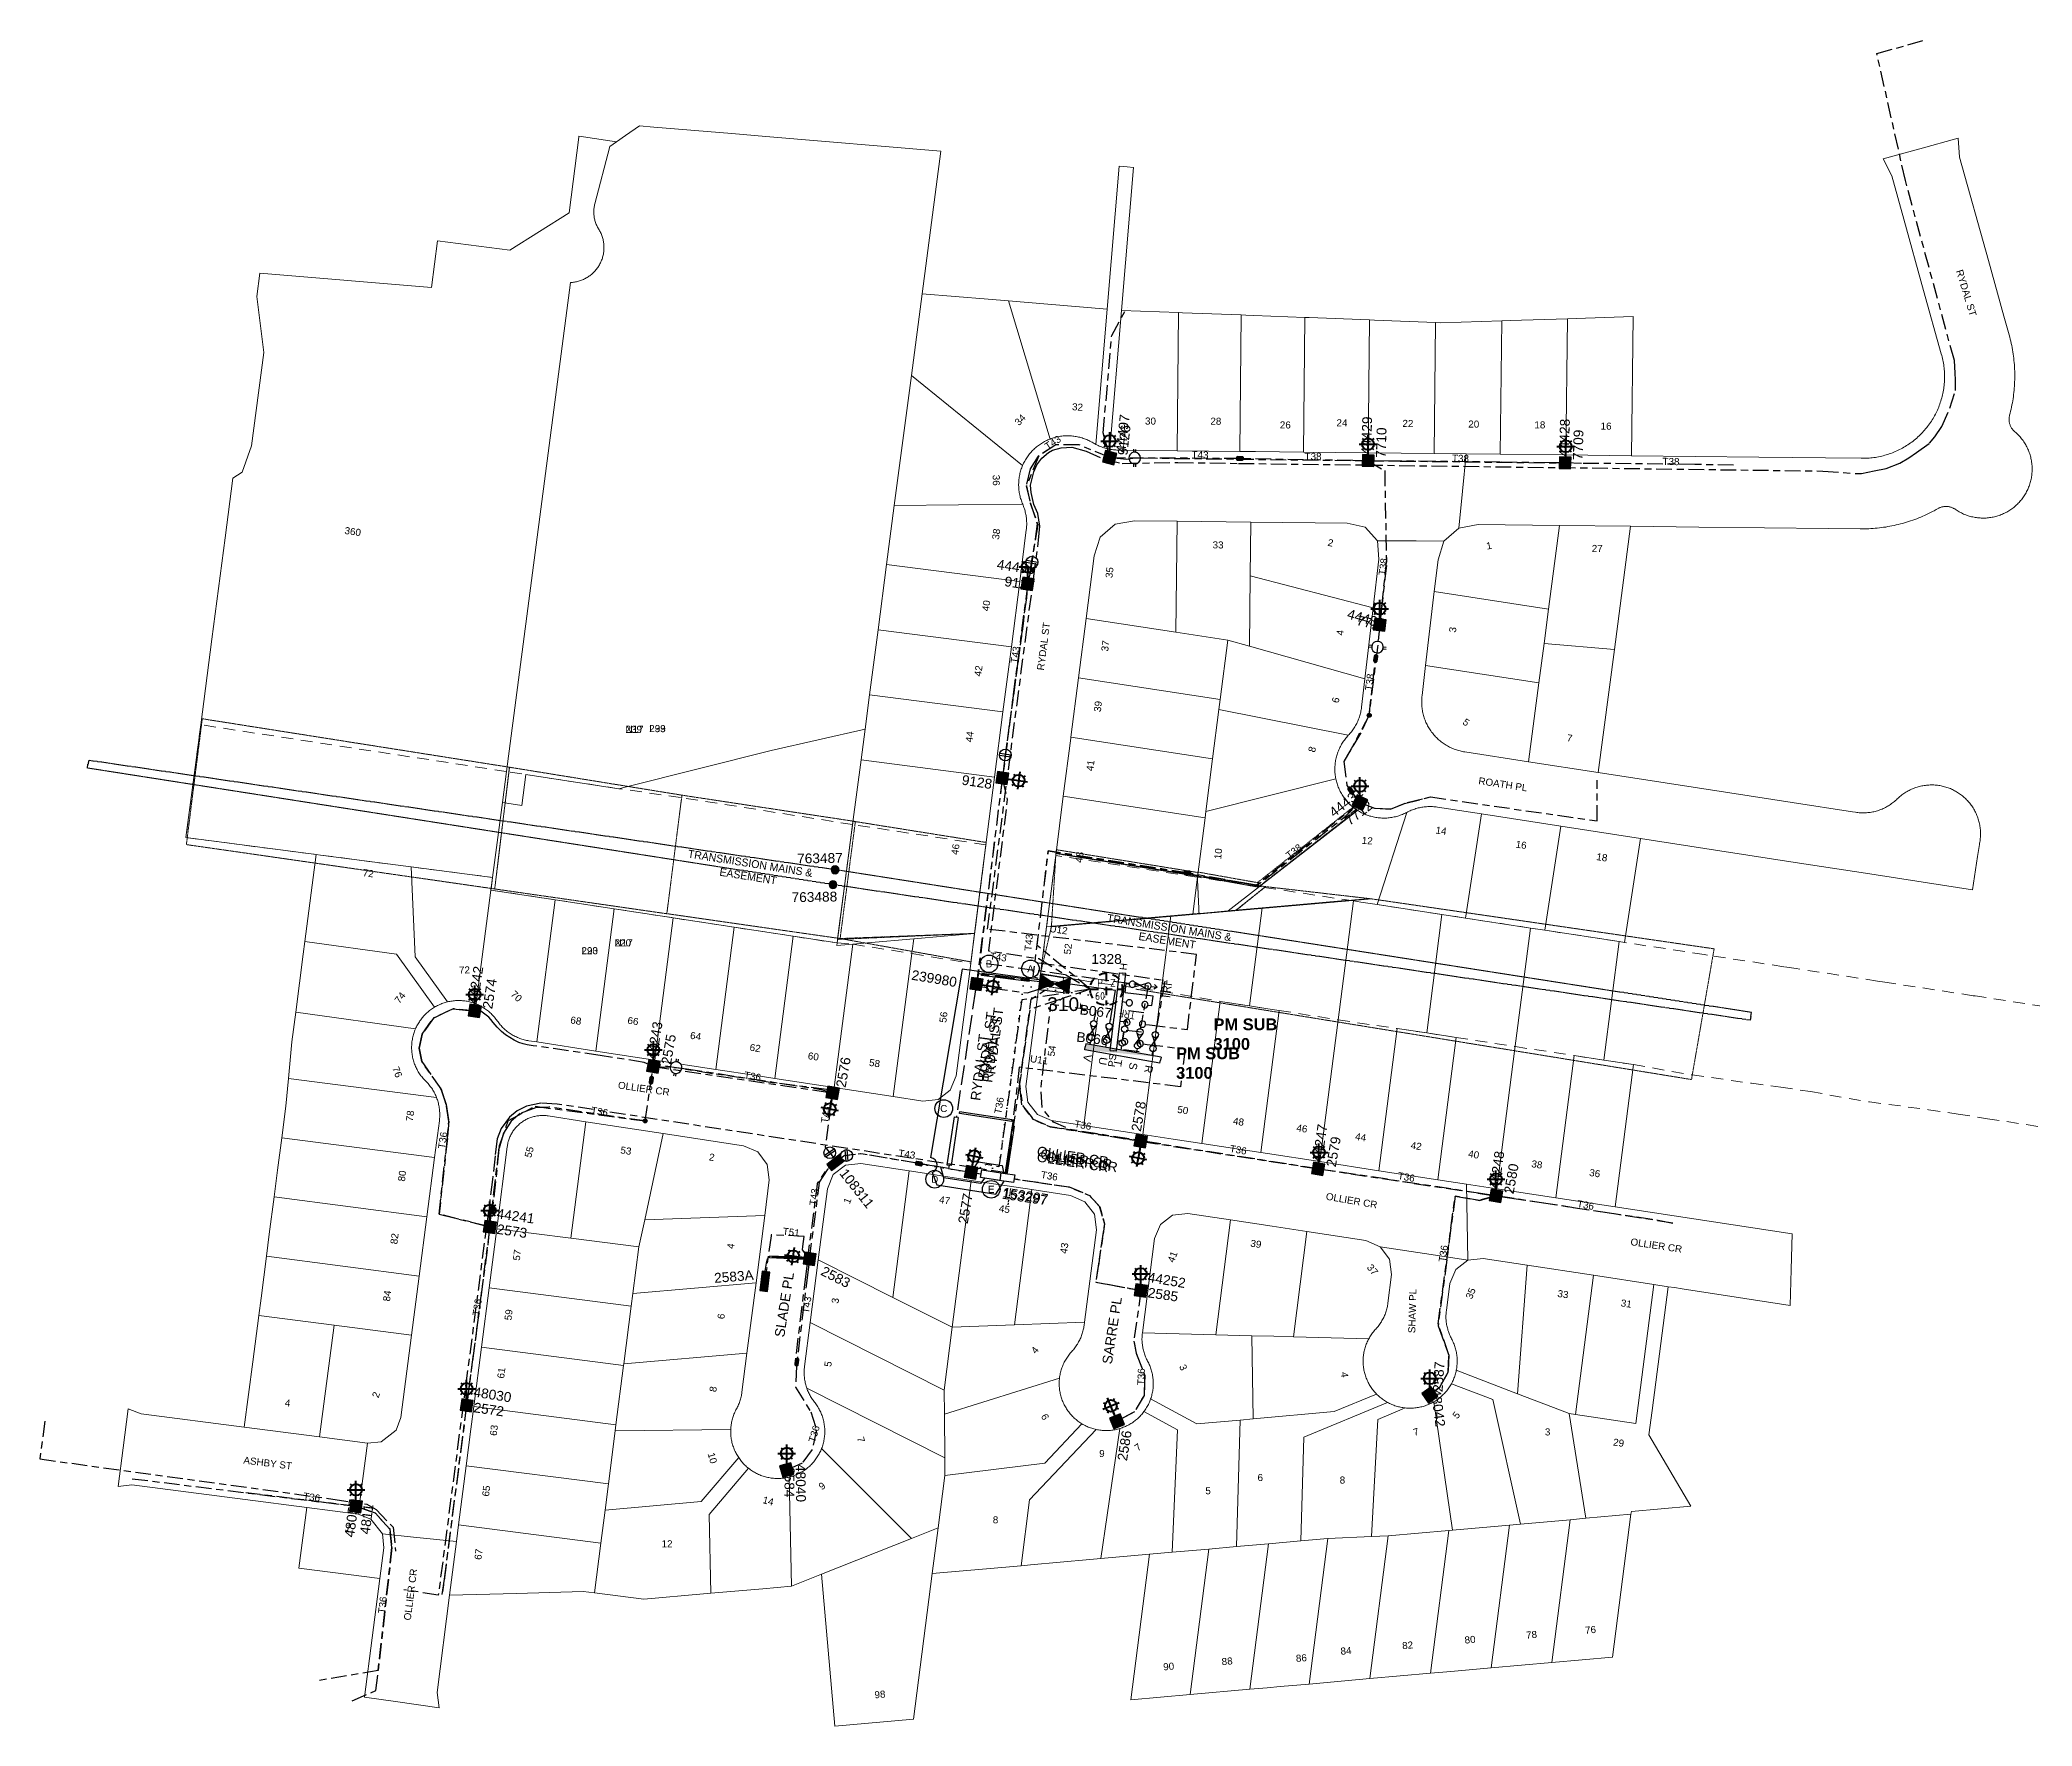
# Model space of a CAD drawing. Header units: metres. Extents: x -1 to 307109, y -2 to 6258593.
# Drawn here: x 305965 to 306474, y 6258163 to 6258593 of the extents above; entities that cross this region are included whole.
import ezdxf
from ezdxf.enums import TextEntityAlignment as Align

# ---------------------------------------------------------------- set-up
doc = ezdxf.new("R2010")
doc.units = ezdxf.units.M
for name, pattern in [('Cable Exist OH', [1, 1, 0]), ('Cable Exist UG', [8.2, 4, -1.2, 1.8, -1.2]), ('Cable Remove', [2, 0, -2]), ('Dash', [5, 3, -2]), ('DASHED', [0.75, 0.5, -0.25]), ('HIDDEN', [0.375, 0.25, -0.125]), ('HIDDEN2', [0.1875, 0.125, -0.0625]), ('IE Trench LV', [6.5, 5, -1.5])]:
    doc.linetypes.add(name, pattern=pattern)
doc.layers.get('0').update_dxf_attribs({"color": 6})
for name, color, linetype, lineweight in [('Cadastre Buildings_SP_EXT', 9, 'Continuous', 5), ('Cadastre Easements_SP_EXT', 9, 'Continuous', 5), ('Cadastre Land Parcels_SP_EXT', 9, 'Continuous', 5), ('Cadastre Other Property_SP_EXT', 9, 'HIDDEN', 5), ('Cadastre Roads_SP_EXT', 9, 'Continuous', 5)]:
    doc.layers.add(name, color=color, linetype=linetype, lineweight=lineweight)
for name, color, linetype in [('Duct_SP_EXT', 7, 'Continuous'), ('Duct_SP_NEW', 2, 'Continuous'), ('Equip_HV_EXT', 7, 'Continuous'), ('Equip_LV_EXT', 7, 'Continuous'), ('Equip_LV_NEW', 2, 'Continuous'), ('Equip_SL_EXT', 7, 'Continuous'), ('Equip_SP_SL_EXT', 7, 'Continuous'), ('Mains_HV_EXT', 7, 'Continuous'), ('Mains_LV_EXT', 7, 'Continuous'), ('Mains_LV_NEW_T84', 2, 'Continuous'), ('Mains_LV_NEW_T94', 2, 'Continuous'), ('Mains_SL_EXT', 7, 'Continuous'), ('Mains_TR_EXT', 7, 'Continuous'), ('Notes_HV_MISC', 7, 'Continuous'), ('Notes_LV_MISC', 7, 'Continuous'), ('Notes_SL_MISC', 7, 'Continuous'), ('Notes_SP_MISC', 7, 'Continuous'), ('Notes_SP_NEW', 2, 'Continuous'), ('Sub_HV_EXT', 7, 'Continuous'), ('Sub_LV_EXT', 7, 'Continuous'), ('Sub_LV_NEW', 2, 'Continuous'), ('Sub_SP_EXT', 7, 'Continuous'), ('SupportsOH_SP_EXT', 7, 'Continuous'), ('SupportsOH_SP_TR_HV_LV_SL_EXT', 7, 'Continuous'), ('SupportsUG_SP_LV_EXT', 7, 'Continuous'), ('SupportsUG_SP_LV_SL_EXT', 7, 'Continuous'), ('Trench_SP_EXT', 7, 'Continuous'), ('Trench_SP_NEW', 2, 'Continuous'), ('UG_Details_SP_MISC', 7, 'Continuous')]:
    doc.layers.add(name, color=color, linetype=linetype)
doc.layers.add('UNKNOWN_FEATURES', color=1, linetype='DASHED', plot=False)
doc.styles.add('ARIAL', font='arial.ttf', dxfattribs={"height": 2})
doc.styles.add('COLUMN_LABEL', font='arial.ttf')
doc.styles.add('iecARIAL', font='arial.ttf', dxfattribs={"height": 2})
doc.styles.add('iecISOCP', font='isocp.shx')
doc.styles.add('iecRoadName', font='arial.ttf', dxfattribs={"height": 3.5})
doc.styles.add('IESYMBOL1', font='isocp.shx')
doc.styles.add('POLE_LABEL', font='arial.ttf')
doc.styles.add('SLCP_LABEL', font='arial.ttf', dxfattribs={"height": 3.5})
doc.styles.get("Standard").update_dxf_attribs({"font": 'arial.ttf'})
doc.styles.add('SWG_LABEL', font='arial.ttf')
doc.styles.add('SWITCH_LABEL', font='arial.ttf', dxfattribs={"height": 2.5})
doc.linetypes.add('Cable New UG', pattern='A,7,-0.25,["x",Standard,S=2,R=0,X=0.2,Y=-0.8],-2.1', length=9.35)
doc.linetypes.add('Cable V', pattern='A,7.2,-0.45,["V",Standard,S=1.5,R=0,X=0,Y=-0.7],-1.8', length=9.45)

msp = doc.modelspace()

# ---------------------------------------------------------------- texts
at = {"layer": 'Cadastre Land Parcels_SP_EXT'}
for s, rotation, p in [('32', 356.3497, (306228.83, 6258498.35)), ('34', 46.1126, (306215.31, 6258494.24)), ('30', 359.5216, (306247.49, 6258494.68)), ('28', 359.3877, (306264.17, 6258494.65)), ('26', 359.6633, (306281.9, 6258493.68)), ('24', 359.4803, (306296.35, 6258494.23)), ('22', 359.3676, (306313.18, 6258494.08)), ('20', 359.7321, (306329.99, 6258493.91)), ('18', 359.4611, (306346.85, 6258493.71)), ('16', 359.4009, (306363.74, 6258493.4)), ('36', 270.6578, (306208.64, 6258481.86)), ('360', 351.57, (306043.14, 6258466.79)), ('38', 82.3844, (306210.22, 6258465.21)), ('33', 359.2848, (306264.73, 6258463.08)), ('2', 348.4599, (306293.99, 6258463.77)), ('1', 11.6049, (306334.78, 6258462.75)), ('27', 359.5063, (306361.49, 6258462.17)), ('35', 83.1133, (306239.15, 6258455.41)), ('40', 82.3154, (306207.67, 6258446.94)), ('3', 83.9997, (306326.83, 6258441.53)), ('37', 82.6758, (306238.08, 6258436.69)), ('4', 83.8197, (306298.12, 6258440.75)), ('42', 82.394, (306205.69, 6258430.31)), ('39', 82.7255, (306236.2, 6258421.24)), ('6', 75.5145, (306296.84, 6258423.46)), ('5', 323.0349, (306328.36, 6258418.4)), ('44', 82.3939, (306203.43, 6258413.5)), ('8', 74.5503, (306290.81, 6258410.87)), ('7', 351.3955, (306355.03, 6258413.88)), ('41', 82.4561, (306234.27, 6258406.17)), ('14', 351.5903, (306321.55, 6258390.35)), ('46', 82.5203, (306199.82, 6258384.77)), ('12', 356.2047, (306302.77, 6258387.69)), ('16', 351.4078, (306341.98, 6258386.75)), ('43', 82.5832, (306231.48, 6258382.75)), ('10', 84.203, (306266.92, 6258383.67)), ('18', 351.4328, (306362.58, 6258383.56)), ('72', 352.0849, (306047.8, 6258379.48)), ('52', 82.7705, (306228.53, 6258359.36)), ('72', 1.867, (306072.47, 6258354.54)), ('74', 51.9826, (306057.24, 6258346.76)), ('70', 317.108, (306085.47, 6258349.09)), ('68', 351.3039, (306100.77, 6258341.88)), ('66', 351.1193, (306115.34, 6258341.8)), ('56', 82.8566, (306196.78, 6258341.95)), ('64', 351.0989, (306131.32, 6258337.97)), ('62', 351.0139, (306146.51, 6258334.92)), ('54', 82.6523, (306224.42, 6258333.34)), ('76', 290.4695, (306055.37, 6258330.45)), ('60', 351.0769, (306161.36, 6258332.76)), ('58', 351.1267, (306176.98, 6258331.05)), ('50', 351.1592, (306255.63, 6258319.07)), ('78', 82.7938, (306060.67, 6258316.74)), ('48', 351.0403, (306269.84, 6258316.13)), ('46', 351.183, (306286.03, 6258314.37)), ('55', 74.7024, (306090.85, 6258307.44)), ('53', 351.4911, (306113.54, 6258308.7)), ('44', 351.1549, (306301.01, 6258312.16)), ('42', 351.0403, (306315.19, 6258309.92)), ('2', 350.6296, (306136.12, 6258306.93)), ('40', 351.0982, (306329.86, 6258307.74)), ('38', 351.1034, (306345.99, 6258305.2)), ('80', 82.5054, (306058.62, 6258301.42)), ('36', 351.1122, (306360.75, 6258302.96)), ('1', 68.4932, (306172.13, 6258295.62)), ('47', 351.1938, (306194.85, 6258296.06)), ('45', 351.1427, (306210.11, 6258293.82)), ('82', 82.6401, (306056.69, 6258285.42)), ('4', 82.7579, (306142.59, 6258284.22)), ('43', 82.3836, (306227.59, 6258282.99)), ('39', 351.4276, (306274.29, 6258284.92)), ('57', 82.6935, (306087.95, 6258281.23)), ('41', 69.0765, (306254.86, 6258280.67)), ('37', 309.1119, (306303.98, 6258279.53)), ('84', 82.7546, (306054.8, 6258270.82)), ('3', 82.7512, (306169.27, 6258270.29)), ('35', 67.7573, (306330.9, 6258271.33)), ('33', 351.6683, (306352.65, 6258272.08)), ('31', 351.584, (306368.8, 6258269.68)), ('59', 82.8347, (306085.81, 6258265.99)), ('6', 82.8195, (306140.15, 6258266.3)), ('5', 82.7783, (306167.42, 6258254.13)), ('4', 52.3493, (306219.67, 6258257.39)), ('3', 295.1633, (306256.15, 6258254.32)), ('61', 82.8466, (306083.95, 6258251.16)), ('4', 276.8636, (306297.47, 6258252.79)), ('4', 352.7538, (306027.91, 6258244.18)), ('2', 71.672, (306051.9, 6258246.13)), ('8', 79.6667, (306138.05, 6258247.66)), ('63', 82.8498, (306082.06, 6258236.52)), ('6', 296.9308, (306220.88, 6258241.66)), ('5', 49.5961, (306327.15, 6258240.79)), ('7', 284.4958, (306173.98, 6258236.1)), ('7', 37.7606, (306245.7, 6258232.57)), ('7', 15.5929, (306316.21, 6258236.55)), ('29', 351.9577, (306366.85, 6258234.16)), ('10', 285.9642, (306135.88, 6258232.04)), ('9', 358.7397, (306235.78, 6258231.21)), ('9', 36.5278, (306165.05, 6258222.66)), ('65', 82.6416, (306080.09, 6258221.04)), ('14', 345.4672, (306149.78, 6258219.48)), ('1', 338.7339, (306043.24, 6258212.57)), ('8', 359.4273, (306208.65, 6258214.28)), ('12', 0.6363, (306124.15, 6258208.14)), ('67', 82.6308, (306078.13, 6258204.88)), ('82', 5.1644, (306313.2, 6258182.14)), ('80', 5.1466, (306329.13, 6258183.57)), ('78', 5.1382, (306344.82, 6258184.84)), ('76', 5.1191, (306359.87, 6258186.08)), ('90', 4.9088, (306252.22, 6258176.74)), ('88', 4.7833, (306267.13, 6258178.07)), ('86', 3.7442, (306286.06, 6258178.92)), ('84', 5.0696, (306297.47, 6258180.73)), ('98', 4.9658, (306178.55, 6258169.61))]:
    msp.add_text(s, height=1.8, rotation=rotation, dxfattribs=at).set_placement(p)
for s, p in [('3', (306349.54, 6258236.71)), ('6', (306276.21, 6258225.07)), ('8', (306297.18, 6258224.43)), ('5', (306262.9, 6258221.7))]:
    msp.add_text(s, height=1.8, dxfattribs=at).set_placement(p)
at = {"layer": 'Cadastre Roads_SP_EXT'}
for s, rotation, p in [('RYDAL ST', 287.001, (306454.42, 6258533.89)), ('RYDAL ST', 82.521, (306221.69, 6258431.85)), ('ROATH PL', 351.3708, (306332.48, 6258402.93)), ('OLLIER CR', 351.7165, (306112.92, 6258325.28)), ('OLLIER CR', 350.1602, (306293.54, 6258296.9)), ('OLLIER CR', 351.3885, (306371.28, 6258285.3)), ('SHAW PL', 88.4205, (306316.45, 6258262.79)), ('ASHBY ST', 352.8039, (306017.36, 6258229.56)), ('OLLIER CR', 82.7941, (306060.12, 6258189.42))]:
    msp.add_text(s, height=1.8, rotation=rotation, dxfattribs=at).set_placement(p)
at = {"layer": 'Equip_HV_EXT', "lineweight": 0, "style": 'iecISOCP'}
msp.add_text('TRF', height=2.5, rotation=83.1246, dxfattribs=at).set_placement((306251.73, 6258350.65), align=Align.TOP_CENTER)
at = {"layer": 'Equip_LV_NEW', "char_height": 2, "width": 1.1319, "attachment_point": 1, "rotation": 259.8812, "style": 'iecARIAL'}
for s, insert in [('V', (306233.95, 6258333.75)), ('U', (306237.92, 6258333.05)), ('T', (306241.71, 6258332.45)), ('S', (306245.64, 6258331.67)), ('R', (306249.61, 6258330.97))]:
    msp.add_mtext(s, dxfattribs=dict(at, insert=insert))
at = {"layer": 'Mains_HV_EXT'}
for s, p in [('239', (306114.94, 6258416)), ('N17', (306114.94, 6258416)), ('220', (306112.17, 6258361.51)), ('N17', (306112.17, 6258361.51))]:
    msp.add_text(s, height=1.8, dxfattribs=at).set_placement(p)
for s, p in [('U12', (306223.04, 6258365.21)), ('U11', (306218.07, 6258332.01))]:
    msp.add_text(s, height=1.8, rotation=351.6548, dxfattribs=at).set_placement(p)
at = {"layer": 'Mains_LV_EXT'}
for s, rotation, p in [('T43', 33.137, (306222.64, 6258488.14)), ('T43', 358.4103, (306259.35, 6258486.13)), ('T38', 358.6186, (306325.81, 6258485.21)), ('T38', 358.5167, (306379.53, 6258484.41)), ('T38', 82.5508, (306308.86, 6258456.13)), ('T43', 81.2888, (306214.95, 6258433.63)), ('T38', 82.3519, (306305.39, 6258426.68)), ('T38', 37.9154, (306284.33, 6258383.75)), ('T43', 84.6329, (306218.51, 6258360.27)), ('T43', 351.6548, (306207.78, 6258358.23)), ('T36', 349.9382, (306145.07, 6258327.85)), ('T36', 350.3744, (306106.04, 6258318.85)), ('T43', 82.0676, (306166.54, 6258316.29)), ('T36', 79.5442, (306210.77, 6258318.6)), ('T36', 349.9695, (306229.37, 6258315.39)), ('T36', 81.7136, (306068.86, 6258309.75)), ('T36', 349.9695, (306269, 6258309.09)), ('T43', 351.1506, (306184.46, 6258307.93)), ('T36', 350.0738, (306220.81, 6258302.43)), ('T36', 349.9695, (306311.9, 6258302.15)), ('T43', 82.6572, (306163.63, 6258295.31)), ('T36', 349.9779, (306357.64, 6258295)), ('T51', 352.6431, (306154.96, 6258287.97)), ('T36', 81.3423, (306324.17, 6258280.84)), ('T36', 81.716, (306077.66, 6258267.16)), ('T43', 81.6829, (306161.76, 6258267.74)), ('T36', 87.9425, (306247.32, 6258249.48)), ('T36', 73.5042, (306163.31, 6258234.77)), ('T36', 351.7988, (306032.59, 6258220.39)), ('T36', 82.7275, (306053.53, 6258191.16))]:
    msp.add_text(s, height=1.8, rotation=rotation, dxfattribs=at).set_placement(p)
msp.add_text('T38', height=1.8, dxfattribs=at).set_placement((306288.22, 6258485.65))
at = {"layer": 'Mains_TR_EXT'}
for s, p in [('239', (306120.99, 6258416.18)), ('L93', (306120.99, 6258416.18)), ('220', (306103.7, 6258359.51)), ('L93', (306103.7, 6258359.51))]:
    msp.add_text(s, height=1.8, dxfattribs=at).set_placement(p)
at = {"layer": 'Notes_HV_MISC', "color": 2}
for s, rotation, p in [('RYDAL ST', 82.6535, (306208.5, 6258326.63)), ('OLLIER CR', 351.3092, (306220.66, 6258307.37))]:
    msp.add_text(s, height=2.5, rotation=rotation, dxfattribs=at).set_placement(p)
at = {"layer": 'Notes_HV_MISC', "insert": (306264.97, 6258343.12), "char_height": 3, "width": 18.7119, "attachment_point": 1, "style": 'iecARIAL'}
msp.add_mtext('{\\fArial|b1|i0|c0|p34;PM SUB 3100}', dxfattribs=at)
at = {"layer": 'Notes_LV_MISC', "color": 2}
for s, rotation, p in [('RYDAL ST', 82.6535, (306207.37, 6258327.66)), ('OLLIER CR', 351.3092, (306219.78, 6258306.64))]:
    msp.add_text(s, height=2.5, rotation=rotation, dxfattribs=at).set_placement(p)
at = {"layer": 'Notes_LV_MISC', "insert": (306255.43, 6258335.73), "char_height": 3, "width": 18.7119, "attachment_point": 1, "style": 'iecARIAL'}
msp.add_mtext('{\\fArial|b1|i0|c0|p34;PM SUB 3100}', dxfattribs=at)
at = {"layer": 'Notes_SL_MISC', "color": 2}
msp.add_text('RYDAL ST', height=2.5, rotation=82.6535, dxfattribs=at).set_placement((306205.43, 6258322.02))
at = {"layer": 'Notes_SP_MISC', "color": 2}
for s, rotation, p in [('RYDAL ST', 82.6535, (306209.23, 6258328.74)), ('OLLIER CR', 351.3092, (306222.08, 6258306.64)), ('SLADE PL', 81.3092, (306155.43, 6258261.63)), ('SARRE PL', 81.3092, (306239.02, 6258254.76))]:
    msp.add_text(s, height=2.5, rotation=rotation, dxfattribs=at).set_placement(p)
at = {"layer": 'Sub_HV_EXT', "style": 'SWG_LABEL', "flags": 8}
msp.add_attdef('B066', text='XXXXX', height=2.5, rotation=353.079, dxfattribs=at).set_placement((306238.13, 6258337.5), align=Align.MIDDLE_RIGHT)
at = {"layer": 'Sub_HV_EXT', "style": 'ARIAL'}
msp.add_attdef('PS', text='PS', height=1.8, rotation=83.1246, dxfattribs=at).set_placement((306239.33, 6258334.07), align=Align.MIDDLE_RIGHT)
at = {"layer": 'SupportsOH_SP_EXT', "color": 0, "insert": (306146.91, 6258383.7), "char_height": 2, "width": 42.5464, "attachment_point": 2, "rotation": 351.0659, "style": 'iecRoadName'}
msp.add_mtext('{\\fStylus BT|b0|i0|c0|p34;TRANSMISSION MAINS & EASEMENT}', dxfattribs=at)

# ---------------------------------------------------------------- blocks, each defined once
blk = doc.blocks.new('SUB_PADMOUNT_EXT')
for points in [[(0, 0), (-3.84, 1.92), (-3.84, -1.92)], [(0, 0), (3.84, 1.92), (3.84, -1.92)]]:
    blk.add_hatch(color=256).paths.add_polyline_path(points)
for p, q in [((3.84, 1.92), (-3.84, -1.92)), ((-3.84, 1.92), (3.84, -1.92))]:
    blk.add_line(p, q)
blk.add_lwpolyline([(-3.84, -1.92), (3.84, -1.92), (3.84, 1.92), (-3.84, 1.92)], close=True)
for tag, height, flags, p in [('STREET_CODE', 0.2, 9, (1.5, 0)), ('ASSET_NUM', 3.5, 8, (2, 2)), ('CONSTRUCTED_VOLTAGE', 0.2, 9, (1.5, -0.2)), ('OPERATING_VOLTAGE', 0.2, 9, (1.5, -0.6)), ('ORIENTATION', 0.2, 9, (1.5, -0.8)), ('OWNED_BY', 0.2, 9, (1.5, -1)), ('OPERATED_BY', 0.2, 9, (1.5, -1.2)), ('SECONDARY_VOLTAGE', 0.2, 9, (1.5, -1.6)), ('STATE', 0.2, 9, (1.5, -1.8)), ('SUBSTATION_TYPE', 0.2, 9, (1.5, -2.2)), ('STREETNAME', 0.2, 9, (1.5, -3)), ('SUBURB', 0.2, 9, (1.5, -3.2)), ('Z', 0.2, 1, (1.5, -3.6)), ('NO_PHASES', 0.2, 9, (1.5, -0.4)), ('MAINTAINED_BY', 0.2, 9, (1.5, -1.4)), ('PARENT', 0.2, 9, (1.5, -2)), ('USAGE', 0.2, 9, (1.5, -2.4)), ('LEGEND', 0.2, 9, (1.5, -2.6)), ('LOCATION', 0.2, 9, (1.5, -2.8)), ('NOTES', 0.2, 9, (1.5, -3.4))]:
    blk.add_attdef(tag, text='', height=height, dxfattribs=dict(flags=flags)).set_placement(p, align=Align.MIDDLE_LEFT)
blk = doc.blocks.new('COLUMN_EXT')
blk.add_hatch(color=256).paths.add_polyline_path([(-1.49, 1.48), (-1.49, -1.49), (1.48, -1.49), (1.48, 1.48)])
blk.add_lwpolyline([(-1.49, -1.49), (1.48, -1.49), (1.48, 1.48), (-1.49, 1.48)], close=True)
for tag, height, style, flags, p in [('STRUCTURE_PLANT_NUMBER', 0.2, 'POLE_LABEL', 9, (1.81, 0.03)), ('ASSET_NUM', 2.5, 'COLUMN_LABEL', 8, (2, 2)), ('STREET_CODE', 0.2, 'COLUMN_LABEL', 9, (1.81, -0.2))]:
    blk.add_attdef(tag, text='', height=height, dxfattribs=dict(style=style, flags=flags)).set_placement(p, align=Align.MIDDLE_LEFT)
at = {"flags": 1}
blk.add_attdef('Z', (1.81, -2.35), '', height=0.2, dxfattribs=at)
at = {"flags": 9}
for tag, p in [('COLUMN_TYPE', (1.81, -0.4)), ('OWNED_BY', (1.81, -0.6)), ('STATE', (1.81, -0.8)), ('USAGE', (1.81, -1)), ('STREETNAME', (1.81, -1.6)), ('SUBURB', (1.81, -1.8)), ('LEGEND', (1.81, -1.2)), ('LOCATION', (1.81, -1.4)), ('NOTES', (1.81, -2))]:
    blk.add_attdef(tag, text='', height=0.2, dxfattribs=at).set_placement(p, align=Align.MIDDLE_LEFT)
blk = doc.blocks.new('PILLAR_EXT')
blk.add_hatch(color=256).paths.add_polyline_path([(-2.475, 0.99), (-2.475, -0.99), (2.475, -0.99), (2.475, 0.99)])
blk.add_lwpolyline([(-2.475, -0.99), (2.475, -0.99), (2.475, 0.99), (-2.475, 0.99)], close=True)
at = {"style": 'iecARIAL', "flags": 8}
blk.add_attdef('ASSET_NUM', (1.5, 3.5), '', height=2.5, dxfattribs=at)
for tag, p, flags in [('OWNED_BY', (0, -0.2), 9), ('STATE', (0, -0.4), 9), ('SUPPORT_TYPE', (0, -0.6), 9), ('STREETNAME', (0, -1.8), 9), ('SUBURB', (0, -2), 1), ('USAGE', (0, -0.8), 9), ('LEGEND', (0, -1), 9), ('LOCATION', (0, -1.2), 9), ('NOTES', (0, -1.4), 9), ('PARENT', (0, -1.6), 9)]:
    blk.add_attdef(tag, p, '', height=0.2, dxfattribs=dict(flags=flags))
blk = doc.blocks.new('SL_LANTERN_EXT')
at = {"lineweight": 40}
for p, q in [((-1.46, 5.68), (-1.06, 5.28)), ((0, 1.97), (0, 6.47)), ((1.46, 5.68), (1.06, 5.28)), ((-2.25, 4.22), (2.25, 4.22)), ((-1.46, 2.76), (-1.06, 3.16)), ((0, 0), (0, 2.72)), ((1.46, 2.76), (1.06, 3.16))]:
    blk.add_line(p, q, dxfattribs=at)
blk.add_circle((0, 4.22), 1.5, dxfattribs=at)
at = {"style": 'iecARIAL', "flags": 8}
blk.add_attdef('ASSET_NUM', (1.5, 1.5), '', height=2.5, dxfattribs=at)
for tag, p, height, flags in [('OPERATING_VOLTAGE', (0.98, -1.65), 0.2, 9), ('ORIENTATION', (0.98, -1.85), 0.2, 9), ('OWNED_BY', (0.98, -2.05), 0.2, 9), ('STATE', (0.98, -2.25), 0.2, 9), ('CONSTRUCTED_VOLTAGE', (0.98, -0.65), 0.2, 9), ('CONTROL_TYPE', (0.98, -0.85), 0.2, 9), ('LANTERN_PURPOSE', (0.98, -1.05), 0.2, 9), ('LANTERN_TYPE', (0.98, -1.25), 0.2, 9), ('NO_PHASES', (0.98, -1.45), 0.2, 9), ('USAGE', (0.98, -2.45), 0.2, 9), ('CEXIST', (0.98, -2.65), 0.2, 9), ('CNEW', (0.98, -2.85), 0.2, 9), ('CNUMBER', (0.98, -3.05), 0.2, 9), ('CREMOVE', (0.98, -3.25), 0.2, 9), ('CREPLACE', (0.98, -3.45), 0.2, 9), ('LKINGHEIGHT', (0.98, -3.65), 0.2, 9), ('LBRACKET', (0.98, -3.85), 0.2, 9), ('LBRACKETVOCAB', (0.98, -4.05), 0.2, 9), ('LCATEGORY', (0.98, -4.25), 0.2, 9), ('LCHARGE1', (0.98, -4.45), 0.2, 9), ('LCHARGE1PERCENT', (0.98, -4.65), 0.2, 9), ('LCHARGE2', (0.98, -4.85), 0.2, 9), ('LCHARGE2PERCENT', (0.98, -5.05), 0.2, 9), ('LCHARGE3', (0.98, -5.25), 0.2, 9), ('LNUMBER', (2.18, -3.25), 2.5, 8), ('STREETNAME', (0.98, -9.25), 0.2, 9), ('SUBURB', (0.98, -9.45), 0.2, 1), ('LCHARGE3PERCENT', (0.98, -5.45), 0.2, 9), ('LEXIST', (0.98, -5.65), 0.2, 9), ('LLAMP', (0.98, -5.85), 0.2, 9), ('LLAMPVOCAB', (0.98, -6.05), 0.2, 9), ('LMAST', (0.98, -6.25), 0.2, 9), ('LMASTVOCAB', (0.98, -6.45), 0.2, 9), ('LNEW', (0.98, -6.65), 0.2, 9), ('LANTNUMBER', (0.98, -6.85), 0.2, 9), ('LOUTREACH', (0.98, -7.25), 0.2, 9), ('LOUTREACHVOCAB', (0.98, -7.45), 0.2, 9), ('LRATECODE', (0.98, -7.65), 0.2, 9), ('LREMOVE', (0.98, -7.85), 0.2, 9), ('LREPLACE', (0.98, -8.05), 0.2, 9), ('LTYPE', (0.98, -8.25), 0.2, 9), ('LTYPEVOCAB', (0.98, -8.45), 0.2, 9), ('LEGEND', (0.98, -8.65), 0.2, 9), ('LOCATION', (0.98, -8.85), 0.2, 9), ('NOTES', (0.98, -9.05), 0.2, 9)]:
    blk.add_attdef(tag, p, '', height=height, dxfattribs=dict(flags=flags))
blk = doc.blocks.new('POLE_EXT')
blk.add_hatch(color=256).paths.add_polyline_path([(-1, 0, 1), (1, 0, 1)])
blk.add_lwpolyline([(-1, 0, 1), (1, 0, 1)], format="xyb", close=True)
for tag, height, flags, p in [('pNumber', 2.5, 8, (-17.84, 2.07)), ('OWNED_BY', 0.2, 9, (1.35, -0.4)), ('SPECIAL_USE', 0.2, 9, (1.35, -0.8)), ('STATE', 0.2, 9, (1.35, -1)), ('cLV', 0.2, 9, (1.35, -1.4)), ('hDepth', 0.2, 9, (1.35, -1.6)), ('hDia', 0.2, 9, (1.35, -1.8)), ('cHV', 0.2, 9, (1.35, -2)), ('cLinedev', 0.2, 9, (1.35, -3.4)), ('pExisting', 0.2, 9, (1.35, -3.8)), ('pFooting', 0.2, 9, (1.35, -4.4)), ('pNew', 0.2, 9, (1.35, -4.6)), ('pRelocate', 0.2, 9, (1.35, -5)), ('PARENT', 0.2, 9, (1.35, -0.6)), ('USAGE', 0.2, 9, (1.35, -1.2)), ('LBRACKET', 0.2, 9, (1.35, -2.2)), ('LExisting', 0.2, 9, (1.35, -2.4)), ('LANTNUMBER', 0.2, 9, (1.35, -2.6)), ('LOther', 0.2, 9, (1.35, -2.8)), ('LRemove', 0.2, 9, (1.35, -3)), ('LEGEND', 0.2, 9, (1.35, -3.2)), ('LOCATION', 0.2, 9, (1.35, -3.6)), ('PFNUMBER', 0.2, 9, (1.35, -4)), ('NEWPFNUMBER', 0.2, 9, (1.35, -4.2)), ('pRemove', 0.2, 9, (1.35, -5.2)), ('pReplace', 0.2, 9, (1.35, -5.4)), ('pStay', 0.2, 9, (1.35, -5.6)), ('pType', 0.2, 9, (1.35, -5.8)), ('cspan', 0.2, 9, (1.35, -6)), ('STREETNAME', 0.2, 9, (1.35, -6.2)), ('SUBURB', 0.2, 9, (1.35, -6.4)), ('OPERATED_BY', 0.2, 9, (1.36, -7.01)), ('NOTES', 0.2, 9, (1.35, -6.6)), ('MAINTAINED_BY', 0.2, 9, (1.36, -6.81))]:
    blk.add_attdef(tag, text='', height=height, dxfattribs=dict(flags=flags)).set_placement(p, align=Align.MIDDLE_LEFT)
at = {"style": 'POLE_LABEL'}
for tag, height, flags, p in [('STRUCTURE_PLANT_NUMBER', 0.2, 9, (1.35, 0.03)), ('ASSET_NUM', 2.5, 8, (2, 2)), ('STREET_CODE', 0.2, 9, (1.35, -0.2))]:
    blk.add_attdef(tag, text='', height=height, dxfattribs=dict(at, flags=flags)).set_placement(p, align=Align.MIDDLE_LEFT)
at = {"flags": 1}
blk.add_attdef('Z', (1.35, -7.33), '', height=0.2, dxfattribs=at)
blk = doc.blocks.new('LV_STJ_EXT')
h = blk.add_hatch(color=256)
edge = h.paths.add_edge_path()
edge.add_ellipse((-0.59, 0.13), major_axis=(0.226, 0.226), ratio=1, start_angle=45, end_angle=135)
edge.add_line((-0.91, 0.13), (-0.91, -0.13))
edge.add_ellipse((-0.59, -0.13), major_axis=(0.226, 0.226), ratio=1, start_angle=135, end_angle=225)
edge.add_line((-0.59, -0.45), (0.59, -0.45))
edge.add_ellipse((0.59, -0.13), major_axis=(-0.226, 0.226), ratio=1, start_angle=135, end_angle=225)
edge.add_line((0.91, -0.13), (0.91, 0.13))
edge.add_ellipse((0.59, 0.13), major_axis=(-0.226, 0.226), ratio=1, start_angle=225, end_angle=315)
edge.add_line((0.59, 0.45), (-0.59, 0.45))
blk.add_lwpolyline([(-0.91, 0.13), (-0.91, -0.13, 0.414214), (-0.59, -0.45), (0.59, -0.45, 0.414214), (0.91, -0.13), (0.91, 0.13, 0.414214), (0.59, 0.45), (-0.59, 0.45, 0.414214)], format="xyb", close=True)
at = {"flags": 1}
blk.add_attdef('Z', (0, 0), '', height=0.2, dxfattribs=at)
at = {"flags": 9}
for tag, p in [('ORIENTATION', (0, 0)), ('USAGE', (0, -0.2)), ('LEGEND', (0, -0.4)), ('NOTES', (0, -0.6))]:
    blk.add_attdef(tag, text='', height=0.2, dxfattribs=at).set_placement(p, align=Align.MIDDLE_LEFT)
blk = doc.blocks.new('SL_STJ_EXT')
h = blk.add_hatch(color=256)
edge = h.paths.add_edge_path()
edge.add_ellipse((-0.59, 0.13), major_axis=(0.226, 0.226), ratio=1, start_angle=45, end_angle=135)
edge.add_line((-0.91, 0.13), (-0.91, -0.13))
edge.add_ellipse((-0.59, -0.13), major_axis=(0.226, 0.226), ratio=1, start_angle=135, end_angle=225)
edge.add_line((-0.59, -0.45), (0.59, -0.45))
edge.add_ellipse((0.59, -0.13), major_axis=(-0.226, 0.226), ratio=1, start_angle=135, end_angle=225)
edge.add_line((0.91, -0.13), (0.91, 0.13))
edge.add_ellipse((0.59, 0.13), major_axis=(-0.226, 0.226), ratio=1, start_angle=225, end_angle=315)
edge.add_line((0.59, 0.45), (-0.59, 0.45))
blk.add_lwpolyline([(-0.91, 0.13), (-0.91, -0.13, 0.414214), (-0.59, -0.45), (0.59, -0.45, 0.414214), (0.91, -0.13), (0.91, 0.13, 0.414214), (0.59, 0.45), (-0.59, 0.45, 0.414214)], format="xyb", close=True)
at = {"flags": 1}
blk.add_attdef('Z', (0, 0), '', height=0.2, dxfattribs=at)
at = {"flags": 9}
for tag, p in [('ORIENTATION', (0, 0)), ('USAGE', (0, -0.2)), ('LEGEND', (0, -0.4)), ('NOTES', (0, -0.6))]:
    blk.add_attdef(tag, text='', height=0.2, dxfattribs=at).set_placement(p, align=Align.MIDDLE_LEFT)
blk = doc.blocks.new('LV_UG_LINKS_CLOSED_EXT')
blk.add_wipeout([(-1.06, 1.06), (-1.18, 0.92), (-1.29, 0.76), (-1.37, 0.59), (-1.43, 0.42), (-1.48, 0.23), (-1.49, 0.05), (-1.49, -0.14), (-1.46, -0.33), (-1.41, -0.51), (-1.33, -0.68), (-1.24, -0.84), (-1.12, -0.99), (-0.99, -1.12), (-0.84, -1.24), (-0.68, -1.33), (-0.51, -1.41), (-0.33, -1.46), (-0.14, -1.49), (0.05, -1.49), (0.23, -1.48), (0.42, -1.43), (0.59, -1.37), (0.76, -1.29), (0.92, -1.18), (1.06, -1.06), (1.18, -0.92), (1.29, -0.76), (1.37, -0.59), (1.43, -0.42), (1.48, -0.23), (1.49, -0.05), (1.49, 0.14), (1.46, 0.33), (1.41, 0.51), (1.33, 0.68), (1.24, 0.84), (1.12, 0.99), (0.99, 1.12), (0.84, 1.24), (0.68, 1.33), (0.51, 1.41), (0.33, 1.46), (0.14, 1.49), (-0.05, 1.49), (-0.23, 1.48), (-0.42, 1.43), (-0.59, 1.37), (-0.76, 1.29), (-0.92, 1.18)])
for p, q in [((-0.25, -1.48), (-0.25, 1.48)), ((0.25, -1.48), (0.25, 1.48))]:
    blk.add_line(p, q)
blk.add_circle((0, 0), 1.5)
at = {"flags": 9}
for tag, p in [('ACTUAL_STATUS', (0, 0)), ('CONSTRUCTED_VOLTAGE', (0, -0.2)), ('OPERATING_VOLTAGE', (0, -0.6)), ('ORIENTATION', (0, -0.8)), ('STATE', (0, -1)), ('SWITCH_TYPE', (0, -1.2)), ('NO_PHASES', (0, -0.4)), ('USAGE', (0, -1.4)), ('NOTES', (0, -1.6))]:
    blk.add_attdef(tag, text='', height=0.2, dxfattribs=at).set_placement(p, align=Align.MIDDLE_LEFT)
at = {"flags": 1}
blk.add_attdef('Z', (0, 0), '', height=0.2, dxfattribs=at)
blk = doc.blocks.new('LV_UG_LINKS_OPEN_EXT')
blk.add_wipeout([(-0.25, 1.47), (-0.43, 1.43), (-0.61, 1.36), (-0.77, 1.28), (-0.93, 1.17), (-1.07, 1.05), (-1.19, 0.9), (-1.29, 0.75), (-1.38, 0.58), (-1.44, 0.4), (-1.48, 0.22), (-1.49, 0.03), (-1.49, -0.16), (-1.45, -0.34), (-1.4, -0.52), (-1.32, -0.69), (-1.23, -0.85), (-1.11, -1), (-0.98, -1.13), (-0.83, -1.24), (-0.66, -1.34), (-0.49, -1.41), (-0.31, -1.46), (-0.13, -1.49), (0.06, -1.49), (0.25, -1.47), (0.43, -1.43), (0.61, -1.36), (0.77, -1.28), (0.93, -1.17), (1.07, -1.05), (1.19, -0.9), (1.29, -0.75), (1.38, -0.58), (1.44, -0.4), (1.48, -0.22), (1.49, -0.03), (1.49, 0.16), (1.45, 0.34), (1.4, 0.52), (1.32, 0.69), (1.23, 0.85), (1.11, 1), (0.98, 1.13), (0.83, 1.24), (0.66, 1.34), (0.49, 1.41), (0.31, 1.46), (0.13, 1.49), (-0.06, 1.49)])
for p, q in [((-0.25, 1.47), (-0.25, 2.22)), ((0.25, 1.47), (0.25, 2.22)), ((-0.25, -1.47), (-0.25, -2.22)), ((0.25, -1.47), (0.25, -2.22))]:
    blk.add_line(p, q)
blk.add_lwpolyline([(0, -1.49, 1), (0, 1.49, 1)], format="xyb", close=True)
at = {"flags": 9}
for tag, p in [('ACTUAL_STATUS', (0, 0)), ('CONSTRUCTED_VOLTAGE', (0, -0.2)), ('OPERATING_VOLTAGE', (0, -0.6)), ('ORIENTATION', (0, -0.8)), ('STATE', (0, -1)), ('SWITCH_TYPE', (0, -1.2)), ('NO_PHASES', (0, -0.4)), ('USAGE', (0, -1.4)), ('NOTES', (0, -1.6))]:
    blk.add_attdef(tag, text='', height=0.2, dxfattribs=at).set_placement(p, align=Align.MIDDLE_LEFT)
at = {"flags": 1}
blk.add_attdef('Z', (0, 0), '', height=0.2, dxfattribs=at)
blk = doc.blocks.new('SLCP_ZELL_EXT')
blk.add_wipeout([(-0.24, 7.5), (-0.71, 7.47), (-1.17, 7.41), (-1.64, 7.32), (-2.09, 7.21), (-2.54, 7.06), (-2.98, 6.89), (-3.41, 6.69), (-3.82, 6.46), (-4.22, 6.21), (-4.6, 5.93), (-4.96, 5.63), (-5.31, 5.31), (-5.63, 4.96), (-5.93, 4.6), (-6.21, 4.22), (-6.46, 3.82), (-6.69, 3.41), (-6.89, 2.98), (-7.06, 2.54), (-7.21, 2.09), (-7.32, 1.64), (-7.41, 1.17), (-7.47, 0.71), (-7.5, 0.24), (-7.5, -0.24), (-7.47, -0.71), (-7.41, -1.17), (-7.32, -1.64), (-7.21, -2.09), (-7.06, -2.54), (-6.89, -2.98), (-6.69, -3.41), (-6.46, -3.82), (-6.21, -4.22), (-5.93, -4.6), (-5.63, -4.96), (-5.31, -5.31), (-4.96, -5.63), (-4.6, -5.93), (-4.22, -6.21), (-3.82, -6.46), (-3.41, -6.69), (-2.98, -6.89), (-2.54, -7.06), (-2.09, -7.21), (-1.64, -7.32), (-1.17, -7.41), (-0.71, -7.47), (-0.24, -7.5), (0.24, -7.5), (0.71, -7.47), (1.17, -7.41), (1.64, -7.32), (2.09, -7.21), (2.54, -7.06), (2.98, -6.89), (3.41, -6.69), (3.82, -6.46), (4.22, -6.21), (4.6, -5.93), (4.96, -5.63), (5.31, -5.31), (5.63, -4.96), (5.93, -4.6), (6.21, -4.22), (6.46, -3.82), (6.69, -3.41), (6.89, -2.98), (7.06, -2.54), (7.21, -2.09), (7.32, -1.64), (7.41, -1.17), (7.47, -0.71), (7.5, -0.24), (7.5, 0.24), (7.47, 0.71), (7.41, 1.17), (7.32, 1.64), (7.21, 2.09), (7.06, 2.54), (6.89, 2.98), (6.69, 3.41), (6.46, 3.82), (6.21, 4.22), (5.93, 4.6), (5.63, 4.96), (5.31, 5.31), (4.96, 5.63), (4.6, 5.93), (4.22, 6.21), (3.82, 6.46), (3.41, 6.69), (2.98, 6.89), (2.54, 7.06), (2.09, 7.21), (1.64, 7.32), (1.17, 7.41), (0.71, 7.47), (0.24, 7.5)])
at = {"linetype": 'Dash', "lineweight": 40, "ltscale": 0.7}
for p, q in [((-4.11, 0), (4.11, 0)), ((0, 4.11), (0, -4.11))]:
    blk.add_line(p, q, dxfattribs=at)
blk.add_circle((0, 0), 4.11, dxfattribs=at)
at = {"lineweight": 40, "style": 'IESYMBOL1'}
for s, p in [('P', (-1.6, 0)), ('Z', (1.7, 0)), ('60', (-1.61, -3.31))]:
    blk.add_text(s, height=2, dxfattribs=at).set_placement(p, align=Align.BOTTOM_CENTER)
at = {"flags": 1}
blk.add_attdef('Z', (0, 0), '', height=0.2, dxfattribs=at)
at = {"style": 'SLCP_LABEL'}
for tag, height, flags, p in [('ASSET_NUM', 2.5, 8, (2, 2)), ('STREET_CODE', 0.2, 9, (0, -0.2))]:
    blk.add_attdef(tag, text='', height=height, dxfattribs=dict(at, flags=flags)).set_placement(p, align=Align.MIDDLE_LEFT)
at = {"flags": 9}
for tag, p in [('CONSTRUCTED_VOLTAGE', (0, -0.4)), ('CONTROL_TYPE', (0, -0.6)), ('OPERATING_VOLTAGE', (0, -1)), ('ORIENTATION', (0, -1.2)), ('OWNED_BY', (0, -1.4)), ('STATE', (0, -2)), ('NO_PHASES', (0, -0.8)), ('USAGE', (0, -1.6)), ('LOCATION', (0, -1.8)), ('NOTES', (0, -2.2))]:
    blk.add_attdef(tag, text='', height=0.2, dxfattribs=at).set_placement(p, align=Align.MIDDLE_LEFT)
blk = doc.blocks.new('CONNECTOR_NODE_EXT')
h = blk.add_hatch(color=256)
edge = h.paths.add_edge_path()
edge.add_arc((0, 0), 0.5, 0, 360)
blk.add_circle((0, 0), 0.5)
at = {"flags": 1}
blk.add_attdef('Z', (0, 0), '', height=0.2, dxfattribs=at)
at = {"flags": 9}
for tag, p in [('CONNECTOR_TYPE', (0, 0)), ('CONSTRUCTED_VOLTAGE', (0, -0.2)), ('OPERATING_VOLTAGE', (0, -0.6)), ('ORIENTATION', (0, -0.8)), ('SUBTYPE', (0, -1)), ('NO_PHASES', (0, -0.4)), ('USAGE', (0, -1.2)), ('NOTES', (0, -1.4))]:
    blk.add_attdef(tag, text='', height=0.2, dxfattribs=at).set_placement(p, align=Align.MIDDLE_LEFT)
blk = doc.blocks.new('DUCT_INDICATOR')
blk.add_circle((0, 0), 2.25)
blk.add_attdef('CODE', text='', height=1.8).set_placement((0, 0), align=Align.MIDDLE_CENTER)
at = {"flags": 1}
blk.add_attdef('Z', (0, 0), '', height=0.2, dxfattribs=at)
blk = doc.blocks.new('PILLAR_NEW')
blk.add_wipeout([(-2.47, 0.99), (2.47, 0.99), (2.47, -0.99), (-2.47, -0.99)])
at = {"lineweight": -3}
blk.add_lwpolyline([(-2.47, 0.99), (2.47, 0.99), (2.47, -0.99), (-2.47, -0.99)], close=True, dxfattribs=at)
for tag, height, flags, p in [('ASSET_NUM', 2.5, 8, (2, 4)), ('STREET_CODE', 0.2, 9, (1.5, 2)), ('OWNED_BY', 0.2, 9, (1.5, 1.8)), ('OPERATED_BY', 0.2, 9, (1.5, 1.6)), ('STATE', 0.2, 9, (1.5, 1.2)), ('SUPPORT_TYPE', 0.2, 9, (1.5, 1)), ('SUBURB', 0.2, 9, (1.5, 0.2)), ('STREETNAME', 0.2, 9, (1.5, 0)), ('MAINTAINED_BY', 0.2, 9, (1.5, 1.4)), ('USAGE', 0.2, 9, (1.5, 0.8)), ('LEGEND', 0.2, 9, (1.5, 0.6)), ('PARENT', 0.2, 9, (1.5, 0.4)), ('Z', 0.2, 1, (1.5, -0.6)), ('LOCATION', 0.2, 9, (1.5, -0.2)), ('NOTES', 0.2, 9, (1.5, -0.4))]:
    blk.add_attdef(tag, text='', height=height, dxfattribs=dict(flags=flags)).set_placement(p, align=Align.MIDDLE_LEFT)
blk = doc.blocks.new('LV_STJ_NEW')
blk.add_hatch(color=256).paths.add_polyline_path([(0.91, 0.13, 0.414214), (0.59, 0.45), (-0.59, 0.45, 0.414214), (-0.91, 0.13), (-0.91, -0.13, 0.414214), (-0.59, -0.45), (0.59, -0.45, 0.414214), (0.91, -0.13)])
blk.add_lwpolyline([(-0.91, 0.13), (-0.91, -0.13, 0.414214), (-0.59, -0.45), (0.59, -0.45, 0.414214), (0.91, -0.13), (0.91, 0.13, 0.414214), (0.59, 0.45), (-0.59, 0.45, 0.414214)], format="xyb", close=True)
for tag, flags, p in [('ORIENTATION', 9, (1.5, 0)), ('STATE', 9, (1.5, -0.8)), ('OWNED_BY', 9, (1.5, -1)), ('OPERATED_BY', 9, (1.5, -1.2)), ('OPERATING_VOLTAGE', 9, (1.5, -1.6)), ('CONSTRUCTED_VOLTAGE', 9, (1.5, -1.8)), ('TYPE', 9, (1.5, -2.2)), ('Z', 1, (1.5, -2.4)), ('USAGE', 9, (1.5, -0.2)), ('LEGEND', 9, (1.5, -0.4)), ('NOTES', 9, (1.5, -0.6)), ('MAINTAINED_BY', 9, (1.5, -1.4)), ('NUMBER_OF_PHASES', 9, (1.5, -2))]:
    blk.add_attdef(tag, text='', height=0.2, dxfattribs=dict(flags=flags)).set_placement(p, align=Align.MIDDLE_LEFT)
blk = doc.blocks.new('TX_LINK_NEW')
h = blk.add_hatch(color=256)
edge = h.paths.add_edge_path()
edge.add_line((2.6, 0.05), (4.6, 0.05))
edge.add_arc((5.4, 0.01), 0.8, 177.2353, 184.4027)
edge.add_line((4.6, -0.05), (2.6, -0.05))
edge.add_arc((1.8, 0), 0.8, 356.4167, 363.5833)
blk.add_line((7.2, 0.01), (7.8, 0.01))
for points in [[(1, 0), (0, 0)], [(2.6, 0.05), (4.6, 0.05)], [(6.2, 0.01), (7.2, 0.01)], [(7, -0.59), (7.8, 0.01), (7, 0.61)], [(2.6, -0.05), (4.6, -0.05)]]:
    blk.add_lwpolyline(points)
for centre in [(1.8, 0), (5.4, 0.01)]:
    blk.add_circle(centre, 0.8)
for centre, start, end in [((1.8, 0), 356.4167, 3.5833), ((5.4, 0.01), 177.2353, 184.4027)]:
    blk.add_arc(centre, 0.8, start, end)
at = {"style": 'IESYMBOL1'}
blk.add_text('TRF', height=2, rotation=90, dxfattribs=at).set_placement((9.24, 0.01), align=Align.MIDDLE_CENTER)
at = {"flags": 1}
blk.add_attdef('Z', (0, 0), '', height=0.2, dxfattribs=at)
at = {"layer": 'Sub_LV_EXT', "flags": 1}
for tag, p in [('ORIENTATION', (2.14, -1.53)), ('USAGE', (2.14, -1.14)), ('NOTES', (2.14, -3.07))]:
    blk.add_attdef(tag, p, '', height=0.2, dxfattribs=at)
blk = doc.blocks.new('LV_UG_DFUSE_CLOSED_NEW')
for points in [[(1, 0), (0, 0)], [(5.04, 0.73), (2.16, -0.72)], [(5.05, -0.71), (2.16, 0.72)], [(6.2, 0.01), (7.2, 0.01)]]:
    blk.add_lwpolyline(points)
for centre in [(1.8, 0), (5.4, 0.01)]:
    blk.add_circle(centre, 0.8)
for tag, flags, p in [('ACTUAL_STATUS', 9, (1.5, 0)), ('CONSTRUCTED_VOLTAGE', 9, (1.5, -0.2)), ('OPERATED_BY', 9, (1.5, -0.6)), ('OWNED_BY', 9, (1.5, -1)), ('OPERATING_VOLTAGE', 9, (1.5, -1.2)), ('ORIENTATION', 9, (1.5, -1.4)), ('STATE', 9, (1.5, -1.6)), ('SWITCH_TYPE', 9, (1.5, -1.8)), ('Z', 1, (1.5, -2.4)), ('NO_PHASES', 9, (1.5, -0.4)), ('MAINTAINED_BY', 9, (1.5, -0.8)), ('USAGE', 9, (1.5, -2)), ('NOTES', 9, (1.5, -2.2))]:
    blk.add_attdef(tag, text='', height=0.2, dxfattribs=dict(flags=flags)).set_placement(p, align=Align.MIDDLE_LEFT)
blk = doc.blocks.new('*U154')
at = {"layer": 'Sub_LV_NEW'}
for p, q in [((-1.6, 0), (-1.6, 19.48)), ((-1.6, 19.48), (-0.8, 19.48)), ((0, 19.48), (-0.8, 19.48)), ((0, 0), (0, 19.48)), ((-1.6, 0), (-0.8, 0)), ((0, 0), (-0.8, 0))]:
    blk.add_line(p, q, dxfattribs=at)
blk = doc.blocks.new('SWG_HOLEC_SU_EXT')
blk.add_line((1.8, -2), (5.8, -2))
for points in [[(1, 0), (0, 0)], [(6.6, 0), (7.6, 0)]]:
    blk.add_lwpolyline(points)
for points in [[(1.8, -0.8, 1), (1.8, 0.8, 1)], [(5.8, -0.8, 1), (5.8, 0.8, 1)]]:
    blk.add_lwpolyline(points, format="xyb", close=True)
at = {"style": 'SWITCH_LABEL', "flags": 8}
blk.add_attdef('ASSET_NUM', text='', height=2.5, rotation=179.9544, dxfattribs=at).set_placement((-2.4, 0), align=Align.MIDDLE_LEFT)
at = {"flags": 1}
blk.add_attdef('Z', (0, 0), '', height=0.2, dxfattribs=at)
at = {"flags": 9}
for tag, p in [('ACTUAL_STATUS', (0, -0.4)), ('CONSTRUCTED_VOLTAGE', (0, -0.6)), ('OPERATING_VOLTAGE', (0, -1)), ('ORIENTATION', (0, -1.2)), ('OWNED_BY', (0, -1.4)), ('STATE', (0, -1.8)), ('SWITCH_TYPE', (0, -2)), ('STREETNAME', (0, -2.6)), ('SUBURB', (0, -2.8)), ('NO_PHASES', (0, -0.8)), ('PARENT', (0, -1.6)), ('USAGE', (0, -2.2)), ('LOCATION', (0, -2.4)), ('NOTES', (0, -3))]:
    blk.add_attdef(tag, text='', height=0.2, dxfattribs=at).set_placement(p, align=Align.MIDDLE_LEFT)
at = {"style": 'SWITCH_LABEL', "flags": 9}
blk.add_attdef('STREET_CODE', text='', height=0.2, dxfattribs=at).set_placement((0, -0.2), align=Align.MIDDLE_LEFT)
blk = doc.blocks.new('SWG_HOLEC_SFU_EXT')
for p, q in [((2.23, 4.03), (5.69, 5.54)), ((2.25, 5.56), (5.69, 4.06)), ((1.8, -2), (5.8, -2))]:
    blk.add_line(p, q)
for points in [[(2.01, 4, 1), (2.01, 5.6, 1)], [(6.01, 4, 1), (6.01, 5.6, 1)], [(1.8, -0.8, 1), (1.8, 0.8, 1)], [(5.8, -0.8, 1), (5.8, 0.8, 1)]]:
    blk.add_lwpolyline(points, format="xyb", close=True)
for points in [[(8.4, 4.8), (7.6, 5.4)], [(1, 0), (0, 0)], [(7.6, 0), (7.6, 2.4), (0.41, 2.4), (0.41, 4.8), (1.21, 4.8)], [(6.81, 4.8), (8.4, 4.8), (7.6, 4.2)], [(6.6, 0), (7.6, 0)]]:
    blk.add_lwpolyline(points)
at = {"style": 'iecARIAL', "flags": 8}
blk.add_attdef('ASSET_NUM', text='', height=2.5, rotation=179.9544, dxfattribs=at).set_placement((-3, 1), align=Align.MIDDLE_LEFT)
at = {"flags": 9}
for tag, p in [('ACTUAL_STATUS', (0, 0)), ('CONSTRUCTED_VOLTAGE', (0, -0.4)), ('OPERATING_VOLTAGE', (0, -0.8)), ('ORIENTATION', (0, -1)), ('OWNED_BY', (0, -1.2)), ('STATE', (0, -1.6)), ('SWITCH_TYPE', (0, -1.8)), ('STREETNAME', (0, -2.4)), ('SUBURB', (0, -2.6)), ('NO_PHASES', (0, -0.6)), ('PARENT', (0, -1.4)), ('USAGE', (0, -2)), ('LOCATION', (0, -2.2)), ('NOTES', (0, -2.8))]:
    blk.add_attdef(tag, text='', height=0.2, dxfattribs=at).set_placement(p, align=Align.MIDDLE_LEFT)
at = {"flags": 1}
blk.add_attdef('Z', (0, 0), '', height=0.2, dxfattribs=at)

# ---------------------------------------------------------------- hatches: boundary and pattern name
at = {"layer": 'Equip_LV_NEW'}
msp.add_hatch(color=256, dxfattribs=at).paths.add_polyline_path([(306232.16, 6258335.1), (306251.58, 6258333.26), (306232.4, 6258336.68)])

# ---------------------------------------------------------------- linework, layer by layer
at = {"layer": 'Cadastre Buildings_SP_EXT', "linetype": 'Continuous'}
msp.add_lwpolyline([(306152.14, 6258411.48), (306176.06, 6258416.92), (306177.21, 6258425.7), (306179.38, 6258442.32), (306181.56, 6258458.94), (306183.53, 6258474.01), (306187.88, 6258507.22), (306190.6, 6258528.05), (306195.37, 6258564.45), (306150.74, 6258568.2), (306142.11, 6258568.93), (306122.2, 6258570.6), (306118.47, 6258570.92), (306114.95, 6258568.44), (306112.67, 6258566.82), (306110.97, 6258565.62), (306107.12, 6258550.99), (306107.06, 6258550.75), (306107.01, 6258550.5), (306106.96, 6258550.25), (306106.92, 6258549.99), (306106.89, 6258549.74), (306106.87, 6258549.49), (306106.86, 6258549.23), (306106.85, 6258548.98), (306106.85, 6258548.72), (306106.86, 6258548.47), (306106.88, 6258548.21), (306106.91, 6258547.96), (306106.94, 6258547.7), (306106.98, 6258547.45), (306107.03, 6258547.2), (306107.09, 6258546.95), (306107.15, 6258546.71), (306107.22, 6258546.46), (306107.3, 6258546.22), (306107.39, 6258545.98), (306107.49, 6258545.74), (306107.59, 6258545.51), (306107.7, 6258545.28), (306107.81, 6258545.05), (306107.94, 6258544.83), (306108.07, 6258544.61), (306108.2, 6258544.38), (306108.34, 6258544.15), (306108.46, 6258543.91), (306108.58, 6258543.67), (306108.69, 6258543.43), (306108.79, 6258543.18), (306108.89, 6258542.93), (306108.98, 6258542.68), (306109.06, 6258542.43), (306109.13, 6258542.17), (306109.2, 6258541.91), (306109.26, 6258541.65), (306109.31, 6258541.39), (306109.35, 6258541.12), (306109.38, 6258540.86), (306109.41, 6258540.59), (306109.43, 6258540.33), (306109.44, 6258540.06), (306109.44, 6258539.79), (306109.43, 6258539.52), (306109.42, 6258539.26), (306109.4, 6258538.99), (306109.37, 6258538.73), (306109.33, 6258538.46), (306109.29, 6258538.2), (306109.23, 6258537.94), (306109.17, 6258537.67), (306109.1, 6258537.42), (306109.03, 6258537.16), (306108.94, 6258536.91), (306108.85, 6258536.66), (306108.75, 6258536.41), (306108.65, 6258536.16), (306108.53, 6258535.92), (306108.41, 6258535.68), (306108.28, 6258535.45), (306108.15, 6258535.22), (306108.01, 6258534.99), (306107.86, 6258534.77), (306107.7, 6258534.55), (306107.54, 6258534.34), (306107.37, 6258534.13), (306107.2, 6258533.93), (306107.02, 6258533.73), (306106.83, 6258533.54), (306106.64, 6258533.35), (306106.45, 6258533.17), (306106.24, 6258533), (306106.04, 6258532.83), (306105.82, 6258532.66), (306105.61, 6258532.51), (306105.39, 6258532.36), (306105.16, 6258532.22), (306104.93, 6258532.08), (306104.69, 6258531.95), (306104.46, 6258531.83), (306104.22, 6258531.72), (306103.97, 6258531.61), (306103.72, 6258531.51), (306103.47, 6258531.42), (306103.22, 6258531.33), (306102.96, 6258531.25), (306102.71, 6258531.18), (306102.45, 6258531.12), (306102.18, 6258531.07), (306101.92, 6258531.02), (306101.66, 6258530.98), (306101.39, 6258530.95), (306101.13, 6258530.93), (306100.86, 6258530.91), (306084.55, 6258406.13), (306083.52, 6258398.2), (306088.46, 6258397.44), (306089.5, 6258405.37), (306113.22, 6258401.75), (306114.86, 6258402.16), (306152.14, 6258411.48)], close=True, dxfattribs=at)
at = {"layer": 'Cadastre Easements_SP_EXT', "linetype": 'Dash'}
msp.add_lwpolyline([(306204.02, 6258364.82), (306206.92, 6258387.42), (306172.9, 6258392.61), (306172.88, 6258392.61), (306128.97, 6258399.51), (306113.22, 6258401.75), (306084.55, 6258406.13), (306084.52, 6258406.14), (306006.54, 6258418.06), (306005.95, 6258413.52), (306002.78, 6258389.27), (306036.03, 6258384.95), (306037.13, 6258384.8), (306059.54, 6258381.89), (306060.24, 6258381.8), (306081.02, 6258379.1), (306080.6, 6258375.9), (306096.99, 6258373.39), (306112.06, 6258371.09), (306123.76, 6258369.3), (306127.12, 6258368.78), (306142.7, 6258366.4), (306157.76, 6258364.09), (306168.92, 6258362.38), (306172.94, 6258362.06), (306188, 6258359.71), (306203.03, 6258357.17), (306204.02, 6258364.82)], close=True, dxfattribs=at)
at = {"layer": 'Cadastre Land Parcels_SP_EXT', "linetype": 'Continuous'}
for points in [[(306109.44, 6258539.79), (306109.44, 6258540.06), (306109.43, 6258540.33), (306109.41, 6258540.59), (306109.38, 6258540.86), (306109.35, 6258541.12), (306109.31, 6258541.39), (306109.26, 6258541.65), (306109.2, 6258541.91), (306109.13, 6258542.17), (306109.06, 6258542.43), (306108.98, 6258542.68), (306108.89, 6258542.93), (306108.79, 6258543.18), (306108.69, 6258543.43), (306108.58, 6258543.67), (306108.46, 6258543.91), (306108.34, 6258544.15), (306108.2, 6258544.38), (306108.07, 6258544.61), (306107.94, 6258544.83), (306107.81, 6258545.05), (306107.7, 6258545.28), (306107.59, 6258545.51), (306107.49, 6258545.74), (306107.39, 6258545.98), (306107.3, 6258546.22), (306107.22, 6258546.46), (306107.15, 6258546.71), (306107.09, 6258546.95), (306107.03, 6258547.2), (306106.98, 6258547.45), (306106.94, 6258547.7), (306106.91, 6258547.96), (306106.88, 6258548.21), (306106.86, 6258548.47), (306106.85, 6258548.72), (306106.85, 6258548.98), (306106.86, 6258549.23), (306106.87, 6258549.49), (306106.89, 6258549.74), (306106.92, 6258549.99), (306106.96, 6258550.25), (306107.01, 6258550.5), (306107.06, 6258550.75), (306107.12, 6258550.99), (306110.97, 6258565.62), (306112.67, 6258566.82), (306104.19, 6258568.1), (306103.05, 6258568.27), (306103.02, 6258568.02), (306100.56, 6258548.7), (306085.43, 6258539.15), (306067, 6258541.55), (306065.45, 6258529.66), (306021.6, 6258533.34), (306020.83, 6258527.39), (306022.64, 6258513.04), (306020.13, 6258493.77), (306019.53, 6258489.24), (306017.13, 6258482.49), (306014.76, 6258480.96), (306012.78, 6258465.81), (306009.39, 6258439.89), (306006.54, 6258418.06), (306005.95, 6258413.52), (306002.78, 6258389.27), (306036.03, 6258384.95), (306037.13, 6258384.8), (306059.54, 6258381.89), (306060.24, 6258381.8), (306081.02, 6258379.1), (306083.52, 6258398.2), (306084.55, 6258406.13), (306100.86, 6258530.91), (306101.13, 6258530.93), (306101.39, 6258530.95), (306101.66, 6258530.98), (306101.92, 6258531.02), (306102.18, 6258531.07), (306102.45, 6258531.12), (306102.71, 6258531.18), (306102.96, 6258531.25), (306103.22, 6258531.33), (306103.47, 6258531.42), (306103.72, 6258531.51), (306103.97, 6258531.61), (306104.22, 6258531.72), (306104.46, 6258531.83), (306104.69, 6258531.95), (306104.93, 6258532.08), (306105.16, 6258532.22), (306105.39, 6258532.36), (306105.61, 6258532.51), (306105.82, 6258532.66), (306106.04, 6258532.83), (306106.24, 6258533), (306106.45, 6258533.17), (306106.64, 6258533.35), (306106.83, 6258533.54), (306107.02, 6258533.73), (306107.2, 6258533.93), (306107.37, 6258534.13), (306107.54, 6258534.34), (306107.7, 6258534.55), (306107.86, 6258534.77), (306108.01, 6258534.99), (306108.15, 6258535.22), (306108.28, 6258535.45), (306108.41, 6258535.68), (306108.53, 6258535.92), (306108.65, 6258536.16), (306108.75, 6258536.41), (306108.85, 6258536.66), (306108.94, 6258536.91), (306109.03, 6258537.16), (306109.1, 6258537.42), (306109.17, 6258537.67), (306109.23, 6258537.94), (306109.29, 6258538.2), (306109.33, 6258538.46), (306109.37, 6258538.73), (306109.4, 6258538.99), (306109.42, 6258539.26), (306109.43, 6258539.52), (306109.44, 6258539.79)], [(306216.4, 6258484.53), (306216.53, 6258484.81), (306216.68, 6258485.09), (306216.82, 6258485.37), (306216.98, 6258485.64), (306217.14, 6258485.91), (306217.31, 6258486.17), (306217.48, 6258486.43), (306217.66, 6258486.68), (306217.85, 6258486.93), (306218.04, 6258487.18), (306218.24, 6258487.42), (306218.45, 6258487.65), (306218.66, 6258487.88), (306218.88, 6258488.11), (306219.1, 6258488.33), (306219.33, 6258488.54), (306219.56, 6258488.75), (306219.8, 6258488.95), (306220.04, 6258489.15), (306220.29, 6258489.34), (306220.54, 6258489.52), (306220.8, 6258489.7), (306221.06, 6258489.87), (306221.33, 6258490.03), (306221.6, 6258490.19), (306221.87, 6258490.34), (306222.15, 6258490.49), (306222.43, 6258490.62), (306222.72, 6258490.75), (306223, 6258490.87), (306223.3, 6258490.99), (306212.64, 6258526.22), (306207.48, 6258526.65), (306190.6, 6258528.05), (306187.88, 6258507.22), (306216.27, 6258484.24), (306216.4, 6258484.53)], [(306237.86, 6258524.13), (306222.67, 6258525.39), (306212.64, 6258526.22), (306223.3, 6258490.99), (306223.58, 6258491.1), (306223.88, 6258491.2), (306224.17, 6258491.29), (306224.47, 6258491.37), (306224.76, 6258491.45), (306225.06, 6258491.52), (306225.37, 6258491.58), (306225.67, 6258491.64), (306225.97, 6258491.69), (306226.28, 6258491.73), (306226.59, 6258491.76), (306226.89, 6258491.78), (306227.2, 6258491.8), (306227.51, 6258491.81), (306227.82, 6258491.82), (306228.12, 6258491.81), (306228.43, 6258491.8), (306228.74, 6258491.78), (306229.05, 6258491.75), (306229.35, 6258491.71), (306229.66, 6258491.67), (306229.96, 6258491.62), (306230.26, 6258491.56), (306230.57, 6258491.5), (306230.86, 6258491.42), (306231.16, 6258491.34), (306231.46, 6258491.26), (306231.75, 6258491.16), (306232.04, 6258491.06), (306232.33, 6258490.95), (306232.62, 6258490.83), (306232.9, 6258490.71), (306233.18, 6258490.58), (306233.45, 6258490.45), (306233.73, 6258490.3), (306233.99, 6258490.15), (306234.26, 6258489.99), (306234.5, 6258489.87), (306234.73, 6258489.74), (306234.96, 6258489.6), (306237.86, 6258524.13)], [(306256.06, 6258523.26), (306241.51, 6258523.82), (306238.53, 6258488.38), (306238.82, 6258488.33), (306239.12, 6258488.28), (306239.42, 6258488.25), (306239.72, 6258488.22), (306240.02, 6258488.2), (306240.32, 6258488.18), (306240.62, 6258488.18), (306255.67, 6258488.01), (306256.06, 6258523.26)], [(306272.05, 6258522.64), (306257.09, 6258523.22), (306256.06, 6258523.26), (306255.67, 6258488.01), (306271.67, 6258487.84), (306272.05, 6258522.64)], [(306288.3, 6258522.01), (306275.26, 6258522.51), (306273.23, 6258522.59), (306272.05, 6258522.64), (306271.67, 6258487.84), (306275.73, 6258487.79), (306287.92, 6258487.65), (306288.3, 6258522.01)], [(306304.81, 6258521.36), (306289.42, 6258521.96), (306288.3, 6258522.01), (306287.92, 6258487.65), (306304.43, 6258487.47), (306304.81, 6258521.36)], [(306321.66, 6258520.71), (306306.06, 6258521.32), (306304.81, 6258521.36), (306304.43, 6258487.47), (306321.28, 6258487.28), (306321.66, 6258520.71)], [(306338.52, 6258521.15), (306322.95, 6258520.66), (306321.66, 6258520.71), (306321.28, 6258487.28), (306329.43, 6258487.19), (306338.13, 6258487.1), (306338.52, 6258521.15)], [(306355.27, 6258521.69), (306340.7, 6258521.22), (306338.52, 6258521.15), (306338.13, 6258487.1), (306354.88, 6258486.91), (306355.27, 6258521.69)], [(306372.03, 6258522.22), (306359.94, 6258521.84), (306355.27, 6258521.69), (306354.88, 6258486.91), (306371.63, 6258486.72), (306372.03, 6258522.22)], [(306216.17, 6258474.64), (306216.06, 6258474.92), (306215.95, 6258475.21), (306215.86, 6258475.51), (306215.77, 6258475.8), (306215.68, 6258476.1), (306215.61, 6258476.4), (306215.54, 6258476.7), (306215.48, 6258477), (306215.42, 6258477.3), (306215.38, 6258477.61), (306215.34, 6258477.91), (306215.31, 6258478.22), (306215.29, 6258478.53), (306215.27, 6258478.83), (306215.26, 6258479.14), (306215.26, 6258479.45), (306215.27, 6258479.76), (306215.28, 6258480.07), (306215.31, 6258480.37), (306215.34, 6258480.68), (306215.37, 6258480.99), (306215.42, 6258481.29), (306215.47, 6258481.59), (306215.53, 6258481.9), (306215.6, 6258482.2), (306215.67, 6258482.5), (306215.76, 6258482.79), (306215.85, 6258483.09), (306215.94, 6258483.38), (306216.05, 6258483.67), (306216.16, 6258483.96), (306216.27, 6258484.24), (306187.88, 6258507.22), (306183.53, 6258474.01), (306216.29, 6258474.35), (306216.17, 6258474.64)], [(306217.21, 6258467.8), (306217.25, 6258468.1), (306217.28, 6258468.41), (306217.3, 6258468.71), (306217.31, 6258469.01), (306217.31, 6258469.32), (306217.31, 6258469.62), (306217.3, 6258469.93), (306217.29, 6258470.23), (306217.26, 6258470.53), (306217.23, 6258470.84), (306217.19, 6258471.14), (306217.15, 6258471.44), (306217.09, 6258471.74), (306217.03, 6258472.04), (306216.96, 6258472.33), (306216.89, 6258472.63), (306216.81, 6258472.92), (306216.72, 6258473.21), (306216.62, 6258473.5), (306216.52, 6258473.79), (306216.41, 6258474.07), (306216.29, 6258474.35), (306183.53, 6258474.01), (306181.56, 6258458.94), (306215.52, 6258454.61), (306217.21, 6258467.8)], [(306255.71, 6258470), (306244.81, 6258470.13), (306239.87, 6258469.22), (306236.08, 6258465.92), (306234.5, 6258461.15), (306232.46, 6258445.18), (306255.39, 6258441.68), (306255.71, 6258470)], [(306274.36, 6258456.1), (306274.51, 6258469.79), (306255.71, 6258470), (306255.39, 6258441.68), (306268.63, 6258439.66), (306274.16, 6258438.09), (306274.36, 6258456.1)], [(306307.18, 6258460.34), (306306.79, 6258465.01), (306303.69, 6258468.53), (306299.11, 6258469.52), (306274.51, 6258469.79), (306274.36, 6258456.1), (306305.72, 6258447.92), (306307.18, 6258460.34)], [(306353.28, 6258468.92), (306332.48, 6258469.15), (306327.55, 6258468.25), (306323.79, 6258464.94), (306322.27, 6258460.17), (306321.32, 6258452.08), (306350.48, 6258447.57), (306353.28, 6258468.92)], [(306371.38, 6258468.72), (306353.28, 6258468.92), (306350.48, 6258447.57), (306349.33, 6258438.77), (306367.26, 6258437.31), (306371.38, 6258468.72)], [(306215.52, 6258454.61), (306181.56, 6258458.94), (306179.38, 6258442.32), (306213.39, 6258437.98), (306215.52, 6258454.61)], [(306305.72, 6258447.92), (306274.36, 6258456.1), (306274.16, 6258438.09), (306303.59, 6258429.75), (306305.72, 6258447.92)], [(306349.33, 6258438.77), (306350.48, 6258447.57), (306321.32, 6258452.08), (306319.1, 6258433.22), (306348.02, 6258428.75), (306349.33, 6258438.77)], [(306268.63, 6258439.66), (306255.39, 6258441.68), (306232.46, 6258445.18), (306230.52, 6258430.06), (306266.7, 6258424.53), (306268.63, 6258439.66)], [(306213.39, 6258437.98), (306179.38, 6258442.32), (306177.21, 6258425.7), (306211.26, 6258421.35), (306213.39, 6258437.98)], [(306299.59, 6258415.59), (306299.8, 6258415.83), (306300, 6258416.06), (306300.19, 6258416.3), (306300.38, 6258416.55), (306300.56, 6258416.8), (306300.73, 6258417.06), (306300.9, 6258417.32), (306301.06, 6258417.58), (306301.22, 6258417.85), (306301.37, 6258418.12), (306301.51, 6258418.39), (306301.64, 6258418.67), (306301.77, 6258418.95), (306301.89, 6258419.24), (306302.01, 6258419.53), (306302.11, 6258419.82), (306302.21, 6258420.11), (306302.3, 6258420.4), (306302.39, 6258420.7), (306302.47, 6258421), (306302.54, 6258421.3), (306302.6, 6258421.61), (306302.65, 6258421.91), (306302.7, 6258422.22), (306302.74, 6258422.52), (306303.59, 6258429.75), (306274.16, 6258438.09), (306268.63, 6258439.66), (306266.7, 6258424.53), (306266.37, 6258422), (306299.38, 6258415.37), (306299.59, 6258415.59)], [(306367.26, 6258437.31), (306349.33, 6258438.77), (306348.02, 6258428.75), (306345.38, 6258408.63), (306363.14, 6258405.88), (306367.26, 6258437.31)], [(306348.02, 6258428.75), (306319.1, 6258433.22), (306318.19, 6258425.5), (306318.16, 6258425.19), (306318.13, 6258424.87), (306318.11, 6258424.56), (306318.1, 6258424.24), (306318.1, 6258423.92), (306318.1, 6258423.6), (306318.11, 6258423.29), (306318.13, 6258422.97), (306318.16, 6258422.66), (306318.19, 6258422.34), (306318.24, 6258422.03), (306318.29, 6258421.71), (306318.34, 6258421.4), (306318.41, 6258421.09), (306318.48, 6258420.78), (306318.56, 6258420.47), (306318.65, 6258420.17), (306318.75, 6258419.87), (306318.85, 6258419.57), (306318.96, 6258419.27), (306319.08, 6258418.98), (306319.2, 6258418.68), (306319.33, 6258418.4), (306319.47, 6258418.11), (306319.62, 6258417.83), (306319.77, 6258417.55), (306319.93, 6258417.28), (306320.1, 6258417.01), (306320.27, 6258416.74), (306320.45, 6258416.48), (306320.64, 6258416.22), (306320.83, 6258415.97), (306321.03, 6258415.72), (306321.23, 6258415.48), (306321.44, 6258415.24), (306321.66, 6258415.01), (306321.88, 6258414.78), (306322.11, 6258414.56), (306322.34, 6258414.34), (306322.58, 6258414.13), (306322.82, 6258413.93), (306323.07, 6258413.73), (306323.32, 6258413.54), (306323.58, 6258413.35), (306323.84, 6258413.17), (306324.1, 6258413), (306324.37, 6258412.84), (306324.65, 6258412.68), (306324.93, 6258412.52), (306325.21, 6258412.38), (306325.49, 6258412.24), (306325.78, 6258412.11), (306326.07, 6258411.98), (306326.37, 6258411.86), (306326.66, 6258411.75), (306326.96, 6258411.65), (306327.27, 6258411.55), (306327.57, 6258411.47), (306327.88, 6258411.38), (306328.19, 6258411.31), (306328.5, 6258411.25), (306328.81, 6258411.19), (306329.12, 6258411.14), (306345.38, 6258408.63), (306348.02, 6258428.75)], [(306266.37, 6258422), (306266.7, 6258424.53), (306230.52, 6258430.06), (306228.58, 6258414.94), (306264.76, 6258409.41), (306266.37, 6258422)], [(306211.26, 6258421.35), (306177.21, 6258425.7), (306176.06, 6258416.92), (306175.03, 6258409.08), (306209.13, 6258404.73), (306211.26, 6258421.35)], [(306296.19, 6258404.27), (306296.13, 6258404.58), (306296.08, 6258404.89), (306296.03, 6258405.21), (306296, 6258405.52), (306295.97, 6258405.84), (306295.95, 6258406.15), (306295.94, 6258406.47), (306295.94, 6258406.78), (306295.94, 6258407.1), (306295.96, 6258407.41), (306295.98, 6258407.73), (306296.01, 6258408.04), (306296.04, 6258408.36), (306296.09, 6258408.67), (306296.14, 6258408.98), (306296.2, 6258409.29), (306296.27, 6258409.6), (306296.34, 6258409.91), (306296.43, 6258410.21), (306296.52, 6258410.51), (306296.62, 6258410.81), (306296.72, 6258411.11), (306296.84, 6258411.41), (306296.96, 6258411.7), (306297.09, 6258411.99), (306297.22, 6258412.27), (306297.36, 6258412.55), (306297.52, 6258412.83), (306297.67, 6258413.1), (306297.84, 6258413.37), (306298.01, 6258413.64), (306298.18, 6258413.9), (306298.37, 6258414.16), (306298.56, 6258414.41), (306298.76, 6258414.66), (306298.96, 6258414.9), (306299.17, 6258415.14), (306299.38, 6258415.37), (306266.37, 6258422), (306264.76, 6258409.41), (306263.03, 6258395.91), (306296.19, 6258404.27)], [(306175.03, 6258409.08), (306176.06, 6258416.92), (306152.14, 6258411.48), (306114.86, 6258402.16), (306113.22, 6258401.75), (306089.5, 6258405.37), (306088.46, 6258397.44), (306083.52, 6258398.2), (306081.02, 6258379.1), (306080.6, 6258375.9), (306096.99, 6258373.39), (306112.06, 6258371.09), (306123.76, 6258369.3), (306127.12, 6258368.78), (306142.7, 6258366.4), (306157.76, 6258364.09), (306168.92, 6258362.38), (306172.88, 6258392.61), (306175.03, 6258409.08)], [(306263.03, 6258395.91), (306264.76, 6258409.41), (306228.58, 6258414.94), (306228.54, 6258414.64), (306226.64, 6258399.82), (306262.82, 6258394.29), (306263.03, 6258395.91)], [(306172.94, 6258362.06), (306176.67, 6258362.4), (306188.48, 6258363.44), (306204.02, 6258364.82), (306206.92, 6258387.42), (306209.13, 6258404.73), (306175.03, 6258409.08), (306172.88, 6258392.61), (306168.92, 6258362.38), (306168.83, 6258361.7), (306172.94, 6258362.06)], [(306268.75, 6258370.57), (306276.7, 6258376.77), (306301.68, 6258396.23), (306301.42, 6258396.41), (306301.16, 6258396.59), (306300.91, 6258396.77), (306300.66, 6258396.96), (306300.42, 6258397.16), (306300.18, 6258397.36), (306299.95, 6258397.57), (306299.73, 6258397.79), (306299.5, 6258398.01), (306299.29, 6258398.23), (306299.08, 6258398.46), (306298.87, 6258398.7), (306298.68, 6258398.94), (306298.48, 6258399.19), (306298.3, 6258399.44), (306298.12, 6258399.7), (306297.94, 6258399.96), (306297.78, 6258400.22), (306297.62, 6258400.49), (306297.47, 6258400.76), (306297.32, 6258401.04), (306297.18, 6258401.32), (306297.05, 6258401.6), (306296.92, 6258401.89), (306296.81, 6258402.18), (306296.69, 6258402.47), (306296.59, 6258402.76), (306296.5, 6258403.06), (306296.41, 6258403.36), (306296.33, 6258403.66), (306296.25, 6258403.97), (306296.19, 6258404.27), (306263.03, 6258395.91), (306262.82, 6258394.29), (306260.89, 6258379.18), (306259.68, 6258369.77), (306268.75, 6258370.57)], [(306254.1, 6258369.27), (306259.1, 6258369.71), (306259.68, 6258369.77), (306260.89, 6258379.18), (306262.82, 6258394.29), (306226.64, 6258399.82), (306224.71, 6258384.71), (306222.37, 6258366.46), (306254.1, 6258369.27)], [(306333.38, 6258395.31), (306322.12, 6258397.05), (306321.81, 6258397.09), (306321.5, 6258397.13), (306321.2, 6258397.15), (306320.89, 6258397.17), (306320.58, 6258397.19), (306320.27, 6258397.19), (306319.96, 6258397.19), (306319.65, 6258397.18), (306319.34, 6258397.16), (306319.03, 6258397.14), (306318.73, 6258397.11), (306318.42, 6258397.07), (306318.11, 6258397.02), (306317.81, 6258396.96), (306317.51, 6258396.9), (306317.2, 6258396.83), (306316.91, 6258396.75), (306316.61, 6258396.66), (306316.31, 6258396.57), (306316.02, 6258396.47), (306315.73, 6258396.36), (306315.44, 6258396.25), (306315.16, 6258396.13), (306314.88, 6258396), (306314.6, 6258395.86), (306314.32, 6258395.72), (306306.71, 6258372.18), (306323.28, 6258369.65), (306329.27, 6258368.73), (306333.38, 6258395.31)], [(306308.25, 6258394.25), (306307.93, 6258394.26), (306307.62, 6258394.28), (306307.3, 6258394.3), (306306.99, 6258394.33), (306306.67, 6258394.37), (306306.36, 6258394.42), (306306.05, 6258394.48), (306305.74, 6258394.54), (306305.43, 6258394.62), (306305.13, 6258394.7), (306304.83, 6258394.78), (306304.52, 6258394.88), (306304.23, 6258394.98), (306303.93, 6258395.09), (306303.64, 6258395.21), (306303.35, 6258395.33), (306303.06, 6258395.47), (306302.78, 6258395.61), (306302.5, 6258395.75), (306302.22, 6258395.91), (306301.95, 6258396.07), (306301.68, 6258396.23), (306276.7, 6258376.77), (306268.75, 6258370.57), (306277.41, 6258371.33), (306299.47, 6258373.29), (306300.68, 6258373.1), (306302.61, 6258372.81), (306306.71, 6258372.18), (306314.32, 6258395.72), (306314.04, 6258395.58), (306313.76, 6258395.44), (306313.47, 6258395.31), (306313.18, 6258395.18), (306312.89, 6258395.07), (306312.59, 6258394.96), (306312.29, 6258394.86), (306311.99, 6258394.76), (306311.69, 6258394.68), (306311.38, 6258394.6), (306311.07, 6258394.53), (306310.76, 6258394.47), (306310.45, 6258394.41), (306310.14, 6258394.37), (306309.82, 6258394.33), (306309.51, 6258394.3), (306309.2, 6258394.27), (306308.88, 6258394.26), (306308.56, 6258394.25), (306308.25, 6258394.25)], [(306353.64, 6258392.17), (306333.38, 6258395.31), (306329.27, 6258368.73), (306345.87, 6258366.2), (306349.53, 6258365.64), (306353.64, 6258392.17)], [(306373.9, 6258389.04), (306353.64, 6258392.17), (306349.53, 6258365.64), (306368.47, 6258362.74), (306369.84, 6258362.53), (306373.9, 6258389.04)], [(306066.45, 6258346.14), (306066.71, 6258346.28), (306066.98, 6258346.42), (306067.25, 6258346.55), (306067.52, 6258346.68), (306067.79, 6258346.79), (306068.07, 6258346.9), (306068.36, 6258347.01), (306068.64, 6258347.1), (306068.93, 6258347.19), (306069.21, 6258347.28), (306069.5, 6258347.35), (306061.29, 6258358.82), (306060.24, 6258381.8), (306059.54, 6258381.89), (306037.13, 6258384.8), (306036.03, 6258384.95), (306033.15, 6258362.79), (306056.52, 6258359.49), (306066.19, 6258345.99), (306066.45, 6258346.14)], [(306077.54, 6258352.32), (306080.6, 6258375.9), (306081.02, 6258379.1), (306060.24, 6258381.8), (306061.29, 6258358.82), (306069.5, 6258347.35), (306069.79, 6258347.42), (306070.09, 6258347.48), (306070.38, 6258347.53), (306070.68, 6258347.57), (306070.97, 6258347.61), (306071.27, 6258347.64), (306071.57, 6258347.67), (306071.86, 6258347.68), (306072.16, 6258347.69), (306072.46, 6258347.69), (306072.76, 6258347.68), (306073.06, 6258347.67), (306073.35, 6258347.65), (306073.65, 6258347.62), (306073.95, 6258347.58), (306074.24, 6258347.54), (306074.54, 6258347.49), (306074.83, 6258347.43), (306075.12, 6258347.36), (306075.41, 6258347.29), (306075.7, 6258347.21), (306075.98, 6258347.12), (306076.27, 6258347.03), (306076.55, 6258346.93), (306076.82, 6258346.82), (306077.54, 6258352.32)], [(306096.99, 6258373.39), (306080.6, 6258375.9), (306077.54, 6258352.32), (306076.82, 6258346.82), (306077.11, 6258346.7), (306077.39, 6258346.58), (306077.66, 6258346.45), (306077.93, 6258346.31), (306078.2, 6258346.16), (306078.46, 6258346.01), (306078.72, 6258345.85), (306078.98, 6258345.68), (306079.23, 6258345.51), (306079.48, 6258345.33), (306079.72, 6258345.15), (306079.96, 6258344.96), (306080.19, 6258344.76), (306080.42, 6258344.56), (306080.64, 6258344.35), (306080.86, 6258344.13), (306081.07, 6258343.91), (306081.28, 6258343.69), (306081.48, 6258343.46), (306081.68, 6258343.22), (306081.86, 6258342.98), (306082.05, 6258342.74), (306082.22, 6258342.49), (306082.4, 6258342.24), (306082.58, 6258341.99), (306082.77, 6258341.75), (306082.97, 6258341.52), (306083.17, 6258341.28), (306083.37, 6258341.06), (306083.59, 6258340.84), (306083.81, 6258340.62), (306084.03, 6258340.41), (306084.26, 6258340.21), (306084.49, 6258340.01), (306084.73, 6258339.82), (306084.97, 6258339.64), (306085.22, 6258339.46), (306085.48, 6258339.28), (306085.73, 6258339.12), (306086, 6258338.96), (306086.26, 6258338.81), (306086.53, 6258338.66), (306086.8, 6258338.52), (306087.08, 6258338.39), (306087.36, 6258338.26), (306087.64, 6258338.15), (306087.93, 6258338.04), (306088.22, 6258337.93), (306088.51, 6258337.84), (306088.8, 6258337.75), (306089.1, 6258337.67), (306089.39, 6258337.6), (306089.69, 6258337.53), (306089.99, 6258337.47), (306090.3, 6258337.42), (306092.28, 6258337.12), (306096.99, 6258373.39)], [(306112.06, 6258371.09), (306096.99, 6258373.39), (306092.28, 6258337.12), (306107.35, 6258334.81), (306112.06, 6258371.09)], [(306277.41, 6258371.33), (306268.75, 6258370.57), (306259.68, 6258369.77), (306259.1, 6258369.71), (306254.1, 6258369.27), (306251.63, 6258350.07), (306246.91, 6258313.48), (306254.65, 6258312.3), (306261.98, 6258311.18), (306266.65, 6258347.47), (306274.19, 6258346.32), (306277.41, 6258371.33)], [(306296.68, 6258342.1), (306300.68, 6258373.1), (306299.47, 6258373.29), (306277.41, 6258371.33), (306274.19, 6258346.32), (306278.86, 6258345.6), (306281.72, 6258345.17), (306278.84, 6258322.82), (306277.04, 6258308.88), (306278.73, 6258308.62), (306292.11, 6258306.58), (306296.68, 6258342.1)], [(306323.28, 6258369.65), (306306.71, 6258372.18), (306302.61, 6258372.81), (306300.68, 6258373.1), (306296.68, 6258342.1), (306292.11, 6258306.58), (306307.17, 6258304.27), (306311.85, 6258340.56), (306319.38, 6258339.41), (306323.28, 6258369.65)], [(306127.12, 6258368.78), (306123.76, 6258369.3), (306112.06, 6258371.09), (306107.35, 6258334.81), (306122.42, 6258332.5), (306127.12, 6258368.78)], [(306142.7, 6258366.4), (306127.12, 6258368.78), (306122.42, 6258332.5), (306138, 6258330.12), (306142.7, 6258366.4)], [(306157.76, 6258364.09), (306142.7, 6258366.4), (306138, 6258330.12), (306148.3, 6258328.54), (306153.06, 6258327.81), (306157.76, 6258364.09)], [(306251.63, 6258350.07), (306254.1, 6258369.27), (306222.37, 6258366.46), (306220.82, 6258354.47), (306236.52, 6258352.07), (306231.85, 6258315.79), (306246.91, 6258313.48), (306251.63, 6258350.07)], [(306341.91, 6258335.44), (306345.87, 6258366.2), (306329.27, 6258368.73), (306323.28, 6258369.65), (306319.38, 6258339.41), (306326.91, 6258338.26), (306322.24, 6258301.97), (306329.5, 6258300.86), (306337.31, 6258299.67), (306341.91, 6258335.44)], [(306368.47, 6258362.74), (306349.53, 6258365.64), (306345.87, 6258366.2), (306341.91, 6258335.44), (306337.31, 6258299.67), (306352.37, 6258297.37), (306357.04, 6258333.65), (306364.58, 6258332.5), (306368.47, 6258362.74)], [(306061.45, 6258340.71), (306061.58, 6258340.98), (306061.72, 6258341.24), (306061.86, 6258341.51), (306062.01, 6258341.77), (306062.16, 6258342.03), (306062.33, 6258342.28), (306062.49, 6258342.53), (306062.67, 6258342.77), (306062.85, 6258343.01), (306063.03, 6258343.25), (306063.22, 6258343.48), (306063.42, 6258343.71), (306063.62, 6258343.93), (306063.83, 6258344.14), (306064.05, 6258344.35), (306064.27, 6258344.56), (306064.49, 6258344.76), (306064.72, 6258344.95), (306064.95, 6258345.14), (306065.19, 6258345.32), (306065.43, 6258345.5), (306065.68, 6258345.67), (306065.93, 6258345.83), (306066.19, 6258345.99), (306056.52, 6258359.49), (306033.15, 6258362.79), (306032.72, 6258359.52), (306030.8, 6258344.74), (306061.33, 6258340.43), (306061.45, 6258340.71)], [(306168.92, 6258362.38), (306157.76, 6258364.09), (306153.06, 6258327.81), (306168.19, 6258325.49), (306172.94, 6258362.06), (306168.83, 6258361.7), (306168.92, 6258362.38)], [(306188.08, 6258360.39), (306188.48, 6258363.44), (306176.67, 6258362.4), (306172.94, 6258362.06), (306168.19, 6258325.49), (306183.26, 6258323.18), (306188.08, 6258360.39)], [(306194.68, 6258322.48), (306197.8, 6258324.83), (306199.31, 6258328.44), (306203.03, 6258357.17), (306204.02, 6258364.82), (306188.48, 6258363.44), (306188.08, 6258360.39), (306183.26, 6258323.18), (306190.79, 6258322.03), (306194.68, 6258322.48)], [(306236.52, 6258352.07), (306220.82, 6258354.47), (306217.12, 6258325.75), (306217.64, 6258321.8), (306220.03, 6258318.62), (306223.68, 6258317.04), (306231.85, 6258315.79), (306236.52, 6258352.07)], [(306278.84, 6258322.82), (306281.72, 6258345.17), (306278.86, 6258345.6), (306274.19, 6258346.32), (306266.65, 6258347.47), (306261.98, 6258311.18), (306277.04, 6258308.88), (306278.84, 6258322.82)], [(306066.62, 6258323.19), (306066.5, 6258323.46), (306066.37, 6258323.73), (306066.24, 6258324), (306066.1, 6258324.27), (306065.96, 6258324.53), (306065.8, 6258324.79), (306065.65, 6258325.04), (306065.48, 6258325.29), (306065.31, 6258325.54), (306065.13, 6258325.78), (306064.95, 6258326.02), (306064.76, 6258326.25), (306064.57, 6258326.48), (306064.37, 6258326.7), (306064.16, 6258326.92), (306063.95, 6258327.13), (306063.73, 6258327.35), (306063.52, 6258327.57), (306063.32, 6258327.8), (306063.12, 6258328.03), (306062.93, 6258328.27), (306062.74, 6258328.51), (306062.56, 6258328.76), (306062.39, 6258329.01), (306062.22, 6258329.27), (306062.06, 6258329.53), (306061.9, 6258329.8), (306061.76, 6258330.07), (306061.62, 6258330.34), (306061.48, 6258330.61), (306061.36, 6258330.89), (306061.24, 6258331.18), (306061.13, 6258331.46), (306061.02, 6258331.75), (306060.92, 6258332.04), (306060.84, 6258332.33), (306060.75, 6258332.63), (306060.68, 6258332.93), (306060.61, 6258333.23), (306060.55, 6258333.53), (306060.5, 6258333.83), (306060.46, 6258334.13), (306060.42, 6258334.44), (306060.39, 6258334.74), (306060.37, 6258335.05), (306060.36, 6258335.35), (306060.36, 6258335.66), (306060.36, 6258335.97), (306060.37, 6258336.27), (306060.39, 6258336.58), (306060.41, 6258336.88), (306060.45, 6258337.19), (306060.49, 6258337.49), (306060.54, 6258337.79), (306060.6, 6258338.1), (306060.66, 6258338.4), (306060.74, 6258338.69), (306060.82, 6258338.99), (306060.91, 6258339.28), (306061, 6258339.57), (306061.1, 6258339.86), (306061.21, 6258340.15), (306061.33, 6258340.43), (306030.8, 6258344.74), (306029.81, 6258337.15), (306028.94, 6258327.82), (306066.73, 6258322.91), (306066.62, 6258323.19)], [(306326.91, 6258338.26), (306319.38, 6258339.41), (306311.85, 6258340.56), (306307.17, 6258304.27), (306322.24, 6258301.97), (306326.91, 6258338.26)], [(306372.11, 6258331.35), (306364.58, 6258332.5), (306357.04, 6258333.65), (306352.37, 6258297.37), (306367.44, 6258295.06), (306372.11, 6258331.35)], [(306067.44, 6258317.02), (306067.48, 6258317.32), (306067.51, 6258317.62), (306067.52, 6258317.92), (306067.54, 6258318.22), (306067.54, 6258318.52), (306067.54, 6258318.82), (306067.53, 6258319.11), (306067.51, 6258319.41), (306067.49, 6258319.71), (306067.46, 6258320.01), (306067.42, 6258320.31), (306067.37, 6258320.6), (306067.31, 6258320.9), (306067.25, 6258321.19), (306067.18, 6258321.48), (306067.11, 6258321.77), (306067.02, 6258322.06), (306066.93, 6258322.35), (306066.83, 6258322.63), (306066.73, 6258322.91), (306028.94, 6258327.82), (306028.29, 6258320.71), (306027.24, 6258312.68), (306066.22, 6258307.61), (306067.44, 6258317.02)], [(306104.82, 6258316.78), (306095.21, 6258318.25), (306094.94, 6258318.29), (306094.68, 6258318.32), (306094.41, 6258318.34), (306094.15, 6258318.36), (306093.88, 6258318.36), (306093.62, 6258318.36), (306093.35, 6258318.35), (306093.09, 6258318.34), (306092.82, 6258318.31), (306092.56, 6258318.28), (306092.3, 6258318.24), (306092.04, 6258318.19), (306091.78, 6258318.14), (306091.52, 6258318.08), (306091.26, 6258318.01), (306091.01, 6258317.93), (306090.76, 6258317.84), (306090.51, 6258317.75), (306090.26, 6258317.65), (306090.02, 6258317.55), (306089.78, 6258317.43), (306089.54, 6258317.31), (306089.31, 6258317.19), (306089.08, 6258317.05), (306088.85, 6258316.91), (306088.63, 6258316.76), (306088.42, 6258316.61), (306088.2, 6258316.45), (306088, 6258316.28), (306087.79, 6258316.11), (306087.6, 6258315.93), (306087.4, 6258315.75), (306087.22, 6258315.56), (306087.04, 6258315.37), (306086.86, 6258315.17), (306086.69, 6258314.96), (306086.53, 6258314.75), (306086.37, 6258314.54), (306086.22, 6258314.32), (306086.08, 6258314.1), (306085.94, 6258313.87), (306085.81, 6258313.64), (306085.68, 6258313.41), (306085.57, 6258313.17), (306085.46, 6258312.93), (306085.35, 6258312.68), (306085.26, 6258312.43), (306085.17, 6258312.18), (306085.09, 6258311.93), (306085.01, 6258311.68), (306084.95, 6258311.42), (306084.89, 6258311.16), (306084.84, 6258310.9), (306084.79, 6258310.64), (306084.76, 6258310.37), (306082.07, 6258289.46), (306100.99, 6258287.02), (306104.82, 6258316.78)], [(306119.84, 6258291.77), (306124.54, 6258313.78), (306104.82, 6258316.78), (306100.99, 6258287.02), (306118.33, 6258284.8), (306119.84, 6258291.77)], [(306066.22, 6258307.61), (306027.24, 6258312.68), (306026.17, 6258304.4), (306025.28, 6258297.56), (306064.26, 6258292.49), (306066.22, 6258307.61)], [(306150.45, 6258292.87), (306151.62, 6258301.94), (306151.1, 6258305.89), (306148.71, 6258309.07), (306145.05, 6258310.65), (306124.54, 6258313.78), (306119.84, 6258291.77), (306150.45, 6258292.87)], [(306187.31, 6258304.2), (306174.96, 6258306.08), (306171.07, 6258305.64), (306167.95, 6258303.28), (306166.45, 6258299.67), (306164.12, 6258281.53), (306183.16, 6258271.93), (306187.31, 6258304.2)], [(306203.13, 6258301.79), (306192.37, 6258303.43), (306187.31, 6258304.2), (306183.16, 6258271.93), (306198.31, 6258264.3), (306203.13, 6258301.79)], [(306214.22, 6258264.93), (306218.65, 6258299.43), (306203.13, 6258301.79), (306198.31, 6258264.3), (306214.22, 6258264.93)], [(306064.26, 6258292.49), (306025.28, 6258297.56), (306024.05, 6258288.09), (306023.31, 6258282.45), (306062.29, 6258277.38), (306064.26, 6258292.49)], [(306232.06, 6258265.63), (306235.09, 6258289.22), (306234.57, 6258293.16), (306232.17, 6258296.34), (306228.52, 6258297.92), (306218.65, 6258299.43), (306214.22, 6258264.93), (306232.06, 6258265.63)], [(306148.24, 6258275.64), (306150.45, 6258292.87), (306119.84, 6258291.77), (306118.33, 6258284.8), (306116.81, 6258272.95), (306148.24, 6258275.64)], [(306269.31, 6258291.71), (306258.43, 6258293.37), (306254.54, 6258292.92), (306251.42, 6258290.57), (306249.92, 6258286.95), (306246.83, 6258262.88), (306265.54, 6258262.39), (306269.31, 6258291.71)], [(306288.81, 6258288.74), (306279.95, 6258290.09), (306269.31, 6258291.71), (306265.54, 6258262.39), (306274.76, 6258262.15), (306280.34, 6258262.01), (306285.36, 6258261.88), (306288.81, 6258288.74)], [(306116.81, 6258272.95), (306118.33, 6258284.8), (306100.99, 6258287.02), (306082.07, 6258289.46), (306080.12, 6258274.34), (306116.39, 6258269.67), (306116.81, 6258272.95)], [(306304.75, 6258261.64), (306304.91, 6258261.9), (306305.07, 6258262.16), (306305.24, 6258262.42), (306305.41, 6258262.67), (306305.59, 6258262.91), (306305.78, 6258263.15), (306305.97, 6258263.39), (306306.17, 6258263.62), (306306.38, 6258263.84), (306306.58, 6258264.06), (306306.77, 6258264.29), (306306.96, 6258264.52), (306307.15, 6258264.76), (306307.32, 6258265), (306307.5, 6258265.24), (306307.66, 6258265.49), (306307.82, 6258265.74), (306307.97, 6258266), (306308.12, 6258266.26), (306308.26, 6258266.52), (306308.4, 6258266.79), (306308.52, 6258267.06), (306308.64, 6258267.33), (306308.76, 6258267.61), (306308.86, 6258267.89), (306308.96, 6258268.17), (306309.05, 6258268.46), (306309.14, 6258268.74), (306309.22, 6258269.03), (306309.29, 6258269.32), (306309.35, 6258269.61), (306309.41, 6258269.91), (306309.46, 6258270.2), (306309.5, 6258270.5), (306310.43, 6258277.74), (306309.91, 6258281.68), (306307.52, 6258284.86), (306303.86, 6258286.44), (306288.81, 6258288.74), (306285.36, 6258261.88), (306304.6, 6258261.38), (306304.75, 6258261.64)], [(306062.29, 6258277.38), (306023.31, 6258282.45), (306021.93, 6258271.78), (306021.35, 6258267.34), (306040.59, 6258264.84), (306060.33, 6258262.27), (306062.29, 6258277.38)], [(306198.31, 6258264.3), (306183.16, 6258271.93), (306164.12, 6258281.53), (306162.06, 6258265.51), (306196.26, 6258248.27), (306198.31, 6258264.3)], [(306345.02, 6258280.16), (306333.79, 6258281.88), (306329.9, 6258281.44), (306326.78, 6258279.08), (306325.28, 6258275.47), (306324.39, 6258268.58), (306324.36, 6258268.28), (306324.33, 6258267.99), (306324.31, 6258267.69), (306324.3, 6258267.39), (306324.29, 6258267.09), (306324.29, 6258266.79), (306324.3, 6258266.49), (306324.32, 6258266.2), (306324.35, 6258265.9), (306324.38, 6258265.6), (306324.42, 6258265.3), (306324.46, 6258265.01), (306324.52, 6258264.72), (306324.58, 6258264.42), (306324.65, 6258264.13), (306324.73, 6258263.84), (306324.81, 6258263.56), (306324.9, 6258263.27), (306325, 6258262.99), (306325.1, 6258262.71), (306325.21, 6258262.43), (306325.33, 6258262.16), (306325.46, 6258261.89), (306325.59, 6258261.62), (306325.73, 6258261.35), (306325.87, 6258261.08), (306326, 6258260.81), (306326.13, 6258260.53), (306326.25, 6258260.25), (306326.36, 6258259.97), (306326.47, 6258259.68), (306326.57, 6258259.39), (306326.66, 6258259.1), (306326.74, 6258258.8), (306326.82, 6258258.51), (306326.89, 6258258.21), (306326.95, 6258257.91), (306327, 6258257.61), (306327.05, 6258257.31), (306327.09, 6258257), (306327.12, 6258256.7), (306327.14, 6258256.39), (306327.15, 6258256.09), (306327.16, 6258255.78), (306327.16, 6258255.48), (306327.15, 6258255.17), (306327.14, 6258254.86), (306327.11, 6258254.56), (306327.08, 6258254.26), (306327.04, 6258253.95), (306326.99, 6258253.65), (306326.94, 6258253.35), (306342.59, 6258247.36), (306345.02, 6258280.16)], [(306361.94, 6258277.58), (306345.02, 6258280.16), (306342.59, 6258247.36), (306353.53, 6258243.18), (306355.73, 6258242.34), (306357.36, 6258242.09), (306361.94, 6258277.58)], [(306145.93, 6258257.69), (306148.24, 6258275.64), (306116.81, 6258272.95), (306116.39, 6258269.67), (306114.5, 6258255), (306145.93, 6258257.69)], [(306376.87, 6258243.07), (306380.96, 6258274.67), (306377.34, 6258275.22), (306372.76, 6258239.73), (306357.36, 6258242.09), (306355.73, 6258242.34), (306360, 6258215.56), (306371.51, 6258216.58), (306371.61, 6258217.34), (306386.79, 6258218.69), (306376.07, 6258236.89), (306376.87, 6258243.07)], [(306377.34, 6258275.22), (306361.94, 6258277.58), (306357.36, 6258242.09), (306372.76, 6258239.73), (306377.34, 6258275.22)], [(306114.5, 6258255), (306116.39, 6258269.67), (306080.12, 6258274.34), (306078.18, 6258259.22), (306114.45, 6258254.55), (306114.5, 6258255)], [(306040.59, 6258264.84), (306021.35, 6258267.34), (306019.81, 6258255.46), (306017.64, 6258238.84), (306036.87, 6258236.33), (306040.59, 6258264.84)], [(306052.56, 6258235.11), (306056.38, 6258238.05), (306057.61, 6258241.33), (306060.33, 6258262.27), (306040.59, 6258264.84), (306036.87, 6258236.33), (306049.06, 6258234.75), (306052.56, 6258235.11)], [(306196.3, 6258242.18), (306196.26, 6258248.27), (306162.06, 6258265.51), (306160.62, 6258254.26), (306160.58, 6258253.97), (306160.55, 6258253.68), (306160.54, 6258253.38), (306160.52, 6258253.09), (306160.52, 6258252.79), (306160.52, 6258252.5), (306160.53, 6258252.21), (306160.55, 6258251.91), (306160.57, 6258251.62), (306160.6, 6258251.32), (306160.64, 6258251.03), (306160.68, 6258250.74), (306160.74, 6258250.45), (306160.8, 6258250.16), (306160.86, 6258249.88), (306160.94, 6258249.59), (306161.02, 6258249.31), (306161.1, 6258249.03), (306161.2, 6258248.75), (306196.39, 6258231.01), (306196.3, 6258242.18)], [(306225.68, 6258251.34), (306225.72, 6258251.64), (306225.77, 6258251.94), (306225.82, 6258252.24), (306225.88, 6258252.54), (306225.95, 6258252.84), (306226.03, 6258253.13), (306226.11, 6258253.43), (306226.21, 6258253.72), (306226.31, 6258254), (306226.41, 6258254.29), (306226.53, 6258254.57), (306226.65, 6258254.85), (306226.77, 6258255.13), (306226.91, 6258255.4), (306227.05, 6258255.67), (306227.2, 6258255.94), (306227.35, 6258256.2), (306227.52, 6258256.46), (306227.68, 6258256.72), (306227.86, 6258256.96), (306228.04, 6258257.21), (306228.23, 6258257.45), (306228.42, 6258257.69), (306228.62, 6258257.92), (306228.83, 6258258.14), (306229.03, 6258258.36), (306229.22, 6258258.59), (306229.41, 6258258.82), (306229.6, 6258259.06), (306229.77, 6258259.3), (306229.95, 6258259.54), (306230.11, 6258259.79), (306230.27, 6258260.04), (306230.42, 6258260.3), (306230.57, 6258260.56), (306230.71, 6258260.82), (306230.85, 6258261.09), (306230.97, 6258261.36), (306231.09, 6258261.63), (306231.21, 6258261.91), (306231.31, 6258262.19), (306231.41, 6258262.47), (306231.5, 6258262.75), (306231.59, 6258263.04), (306231.67, 6258263.33), (306231.74, 6258263.62), (306231.8, 6258263.91), (306231.86, 6258264.2), (306231.91, 6258264.5), (306231.95, 6258264.79), (306232.06, 6258265.63), (306214.22, 6258264.93), (306198.31, 6258264.3), (306196.26, 6258248.27), (306196.3, 6258242.18), (306225.68, 6258251.34)], [(306271.77, 6258240.64), (306275.11, 6258240.94), (306274.76, 6258262.15), (306265.54, 6258262.39), (306246.83, 6258262.88), (306246.79, 6258262.59), (306246.77, 6258262.29), (306246.75, 6258261.99), (306246.74, 6258261.69), (306246.73, 6258261.39), (306246.73, 6258261.09), (306246.74, 6258260.8), (306246.76, 6258260.5), (306246.79, 6258260.2), (306246.82, 6258259.9), (306246.86, 6258259.61), (306246.91, 6258259.31), (306246.96, 6258259.02), (306247.02, 6258258.73), (306247.09, 6258258.43), (306247.17, 6258258.15), (306247.25, 6258257.86), (306247.34, 6258257.57), (306247.44, 6258257.29), (306247.54, 6258257.01), (306247.65, 6258256.74), (306247.77, 6258256.46), (306247.9, 6258256.19), (306248.03, 6258255.92), (306248.17, 6258255.66), (306248.31, 6258255.39), (306248.44, 6258255.12), (306248.57, 6258254.84), (306248.69, 6258254.57), (306248.8, 6258254.29), (306248.91, 6258254), (306249, 6258253.72), (306249.09, 6258253.43), (306249.18, 6258253.14), (306249.25, 6258252.85), (306249.32, 6258252.56), (306249.38, 6258252.26), (306249.44, 6258251.96), (306249.49, 6258251.66), (306249.52, 6258251.36), (306249.56, 6258251.07), (306249.58, 6258250.76), (306249.6, 6258250.46), (306249.61, 6258250.16), (306249.61, 6258249.86), (306249.6, 6258249.56), (306249.59, 6258249.26), (306249.56, 6258248.95), (306249.54, 6258248.66), (306249.5, 6258248.36), (306249.46, 6258248.06), (306249.4, 6258247.76), (306249.35, 6258247.46), (306249.28, 6258247.17), (306249.2, 6258246.88), (306249.12, 6258246.59), (306249.03, 6258246.3), (306248.94, 6258246.01), (306260.69, 6258239.65), (306271.77, 6258240.64)], [(306295.75, 6258242.78), (306306.57, 6258247.28), (306306.36, 6258247.5), (306306.16, 6258247.72), (306305.96, 6258247.96), (306305.77, 6258248.19), (306305.58, 6258248.43), (306305.4, 6258248.68), (306305.22, 6258248.93), (306305.06, 6258249.18), (306304.89, 6258249.44), (306304.74, 6258249.7), (306304.59, 6258249.97), (306304.45, 6258250.24), (306304.32, 6258250.51), (306304.19, 6258250.79), (306304.07, 6258251.07), (306303.95, 6258251.35), (306303.85, 6258251.64), (306303.75, 6258251.93), (306303.66, 6258252.22), (306303.58, 6258252.51), (306303.5, 6258252.81), (306303.43, 6258253.1), (306303.37, 6258253.4), (306303.32, 6258253.7), (306303.27, 6258254), (306303.23, 6258254.3), (306303.2, 6258254.61), (306303.18, 6258254.91), (306303.16, 6258255.22), (306303.15, 6258255.52), (306303.15, 6258255.83), (306303.16, 6258256.13), (306303.18, 6258256.43), (306303.2, 6258256.74), (306303.23, 6258257.04), (306303.27, 6258257.34), (306303.32, 6258257.64), (306303.37, 6258257.95), (306303.43, 6258258.24), (306303.5, 6258258.54), (306303.58, 6258258.84), (306303.67, 6258259.13), (306303.76, 6258259.42), (306303.86, 6258259.71), (306303.96, 6258259.99), (306304.08, 6258260.28), (306304.2, 6258260.56), (306304.33, 6258260.83), (306304.46, 6258261.11), (306304.6, 6258261.38), (306285.36, 6258261.88), (306280.34, 6258262.01), (306274.76, 6258262.15), (306275.11, 6258240.94), (306295.75, 6258242.78)], [(306114.45, 6258254.55), (306078.18, 6258259.22), (306076.23, 6258244.11), (306112.51, 6258239.44), (306114.45, 6258254.55)], [(306141.81, 6258238.57), (306141.84, 6258238.87), (306141.87, 6258239.17), (306141.91, 6258239.48), (306141.96, 6258239.78), (306142.02, 6258240.08), (306142.08, 6258240.37), (306142.15, 6258240.67), (306142.23, 6258240.97), (306142.32, 6258241.26), (306142.41, 6258241.55), (306142.51, 6258241.84), (306142.62, 6258242.12), (306142.73, 6258242.4), (306142.86, 6258242.68), (306142.99, 6258242.96), (306143.12, 6258243.23), (306143.27, 6258243.5), (306143.41, 6258243.76), (306143.54, 6258244.03), (306143.67, 6258244.3), (306143.79, 6258244.58), (306143.9, 6258244.85), (306144.01, 6258245.13), (306144.11, 6258245.42), (306144.2, 6258245.7), (306144.29, 6258245.99), (306144.37, 6258246.28), (306144.44, 6258246.57), (306144.5, 6258246.86), (306144.56, 6258247.15), (306144.61, 6258247.45), (306144.65, 6258247.75), (306145.93, 6258257.69), (306114.5, 6258255), (306114.45, 6258254.55), (306112.51, 6258239.44), (306112.31, 6258237.92), (306141.8, 6258238.26), (306141.81, 6258238.57)], [(306221.91, 6258229.66), (306231.4, 6258239.69), (306231.15, 6258239.85), (306230.89, 6258240.01), (306230.64, 6258240.19), (306230.39, 6258240.37), (306230.15, 6258240.55), (306229.91, 6258240.74), (306229.68, 6258240.94), (306229.46, 6258241.15), (306229.23, 6258241.36), (306229.02, 6258241.57), (306228.81, 6258241.79), (306228.6, 6258242.02), (306228.4, 6258242.25), (306228.21, 6258242.48), (306228.02, 6258242.72), (306227.84, 6258242.97), (306227.67, 6258243.22), (306227.5, 6258243.47), (306227.34, 6258243.73), (306227.18, 6258244), (306227.04, 6258244.26), (306226.89, 6258244.53), (306226.76, 6258244.81), (306226.63, 6258245.08), (306226.51, 6258245.36), (306226.4, 6258245.65), (306226.29, 6258245.93), (306226.19, 6258246.22), (306226.1, 6258246.51), (306226.02, 6258246.8), (306225.94, 6258247.1), (306225.88, 6258247.4), (306225.81, 6258247.7), (306225.76, 6258248), (306225.72, 6258248.3), (306225.68, 6258248.6), (306225.65, 6258248.9), (306225.62, 6258249.21), (306225.61, 6258249.51), (306225.6, 6258249.82), (306225.6, 6258250.12), (306225.61, 6258250.43), (306225.63, 6258250.73), (306225.65, 6258251.04), (306225.68, 6258251.34), (306196.3, 6258242.18), (306196.39, 6258231.01), (306196.43, 6258226.51), (306221.91, 6258229.66)], [(306340.54, 6258213.83), (306343.3, 6258214.07), (306336.23, 6258245.88), (306325.69, 6258249.91), (306325.54, 6258249.64), (306325.38, 6258249.38), (306325.22, 6258249.12), (306325.05, 6258248.86), (306324.87, 6258248.61), (306324.68, 6258248.36), (306324.49, 6258248.12), (306324.3, 6258247.88), (306324.09, 6258247.65), (306323.88, 6258247.42), (306323.67, 6258247.2), (306323.45, 6258246.99), (306323.22, 6258246.78), (306322.99, 6258246.57), (306322.76, 6258246.37), (306322.52, 6258246.18), (306322.27, 6258246), (306322.02, 6258245.82), (306321.76, 6258245.64), (306321.5, 6258245.48), (306321.24, 6258245.32), (306325.99, 6258212.54), (306340.54, 6258213.83)], [(306356.03, 6258215.2), (306360, 6258215.56), (306355.73, 6258242.34), (306353.53, 6258243.18), (306342.59, 6258247.36), (306326.94, 6258253.35), (306326.87, 6258253.05), (306326.8, 6258252.75), (306326.73, 6258252.46), (306326.64, 6258252.16), (306326.55, 6258251.87), (306326.45, 6258251.58), (306326.34, 6258251.3), (306326.22, 6258251.01), (306326.1, 6258250.73), (306325.97, 6258250.46), (306325.84, 6258250.18), (306325.69, 6258249.91), (306336.23, 6258245.88), (306343.3, 6258214.07), (306356.03, 6258215.2)], [(306194.71, 6258213.12), (306196.43, 6258226.51), (306196.39, 6258231.01), (306161.2, 6258248.75), (306161.3, 6258248.47), (306161.4, 6258248.21), (306161.52, 6258247.94), (306161.63, 6258247.68), (306161.76, 6258247.42), (306161.89, 6258247.16), (306162.03, 6258246.9), (306162.17, 6258246.65), (306162.32, 6258246.41), (306162.48, 6258246.16), (306162.64, 6258245.92), (306162.8, 6258245.69), (306162.98, 6258245.45), (306163.15, 6258245.23), (306163.34, 6258244.99), (306163.52, 6258244.74), (306163.7, 6258244.49), (306163.87, 6258244.23), (306164.03, 6258243.98), (306164.19, 6258243.71), (306164.34, 6258243.44), (306164.48, 6258243.17), (306164.62, 6258242.9), (306164.75, 6258242.62), (306164.87, 6258242.34), (306164.98, 6258242.06), (306165.09, 6258241.77), (306165.19, 6258241.48), (306165.28, 6258241.19), (306165.36, 6258240.89), (306165.44, 6258240.6), (306165.51, 6258240.3), (306165.57, 6258240), (306165.63, 6258239.7), (306165.67, 6258239.4), (306165.71, 6258239.09), (306165.74, 6258238.79), (306165.77, 6258238.48), (306165.78, 6258238.18), (306165.79, 6258237.87), (306165.79, 6258237.56), (306165.78, 6258237.26), (306165.77, 6258236.95), (306165.74, 6258236.65), (306165.71, 6258236.34), (306165.67, 6258236.04), (306165.63, 6258235.74), (306165.57, 6258235.43), (306165.51, 6258235.13), (306165.44, 6258234.84), (306165.36, 6258234.54), (306165.28, 6258234.25), (306165.18, 6258233.95), (306165.08, 6258233.66), (306164.98, 6258233.38), (306187.94, 6258210.43), (306194.71, 6258213.12)], [(306248.94, 6258246.01), (306248.84, 6258245.72), (306248.72, 6258245.44), (306248.61, 6258245.16), (306248.48, 6258244.88), (306248.35, 6258244.6), (306248.21, 6258244.33), (306248.06, 6258244.06), (306247.91, 6258243.8), (306247.75, 6258243.54), (306247.58, 6258243.28), (306247.4, 6258243.03), (306247.23, 6258242.78), (306255.8, 6258238.14), (306254.44, 6258206.89), (306263.82, 6258207.72), (306270.83, 6258208.34), (306271.77, 6258240.64), (306260.69, 6258239.65), (306248.94, 6258246.01)], [(306279, 6258209.07), (306287.23, 6258209.8), (306287.99, 6258236.25), (306309.38, 6258245.15), (306309.12, 6258245.29), (306308.87, 6258245.44), (306308.62, 6258245.6), (306308.38, 6258245.76), (306308.13, 6258245.93), (306307.9, 6258246.11), (306307.66, 6258246.29), (306307.44, 6258246.48), (306307.21, 6258246.67), (306306.99, 6258246.87), (306306.78, 6258247.07), (306306.57, 6258247.28), (306295.75, 6258242.78), (306275.11, 6258240.94), (306271.77, 6258240.64), (306270.83, 6258208.34), (306279, 6258209.07)], [(306294.18, 6258210.42), (306305.31, 6258210.9), (306306.87, 6258240.8), (306313.13, 6258243.4), (306313.91, 6258243.73), (306313.62, 6258243.76), (306313.32, 6258243.8), (306313.03, 6258243.85), (306312.73, 6258243.91), (306312.44, 6258243.98), (306312.15, 6258244.05), (306311.86, 6258244.12), (306311.58, 6258244.21), (306311.29, 6258244.3), (306311.01, 6258244.4), (306310.73, 6258244.51), (306310.45, 6258244.62), (306310.18, 6258244.74), (306309.91, 6258244.87), (306309.64, 6258245), (306309.38, 6258245.15), (306287.99, 6258236.25), (306287.23, 6258209.8), (306294.18, 6258210.42)], [(306321.24, 6258245.32), (306320.97, 6258245.17), (306320.7, 6258245.02), (306320.43, 6258244.89), (306320.16, 6258244.75), (306319.88, 6258244.63), (306319.6, 6258244.51), (306319.31, 6258244.41), (306319.02, 6258244.3), (306318.73, 6258244.21), (306318.44, 6258244.12), (306318.15, 6258244.04), (306317.85, 6258243.97), (306317.55, 6258243.91), (306317.25, 6258243.85), (306316.95, 6258243.8), (306316.65, 6258243.76), (306316.35, 6258243.72), (306316.04, 6258243.7), (306315.74, 6258243.68), (306315.44, 6258243.67), (306315.13, 6258243.66), (306314.83, 6258243.67), (306314.52, 6258243.68), (306314.22, 6258243.7), (306313.91, 6258243.73), (306313.13, 6258243.4), (306306.87, 6258240.8), (306305.31, 6258210.9), (306309.58, 6258211.08), (306325.06, 6258212.45), (306325.99, 6258212.54), (306321.24, 6258245.32)], [(306112.31, 6258237.92), (306112.51, 6258239.44), (306076.23, 6258244.11), (306075.49, 6258238.3), (306074.29, 6258228.99), (306110.57, 6258224.33), (306112.31, 6258237.92)], [(306215.88, 6258203.46), (306218.04, 6258220.24), (306235.07, 6258238.23), (306234.77, 6258238.3), (306234.47, 6258238.38), (306234.18, 6258238.46), (306233.89, 6258238.55), (306233.6, 6258238.65), (306233.32, 6258238.75), (306233.03, 6258238.86), (306232.75, 6258238.98), (306232.48, 6258239.11), (306232.2, 6258239.24), (306231.93, 6258239.38), (306231.67, 6258239.53), (306231.4, 6258239.69), (306221.91, 6258229.66), (306196.43, 6258226.51), (306194.71, 6258213.12), (306193.21, 6258201.45), (306215.88, 6258203.46)], [(306248.64, 6258206.37), (306254.44, 6258206.89), (306255.8, 6258238.14), (306247.23, 6258242.78), (306247.04, 6258242.54), (306246.85, 6258242.3), (306246.65, 6258242.07), (306246.45, 6258241.85), (306246.24, 6258241.62), (306246.02, 6258241.41), (306245.8, 6258241.19), (306245.58, 6258240.99), (306245.35, 6258240.79), (306245.11, 6258240.6), (306244.87, 6258240.41), (306244.63, 6258240.23), (306244.38, 6258240.05), (306244.12, 6258239.88), (306243.87, 6258239.72), (306243.6, 6258239.56), (306243.34, 6258239.42), (306243.07, 6258239.27), (306242.79, 6258239.14), (306242.52, 6258239.01), (306242.24, 6258238.89), (306241.96, 6258238.78), (306241.67, 6258238.67), (306241.38, 6258238.57), (306241.09, 6258238.48), (306236.22, 6258205.27), (306248.64, 6258206.37)], [(306134.27, 6258219.84), (306143.82, 6258231.04), (306143.65, 6258231.3), (306143.49, 6258231.56), (306143.34, 6258231.82), (306143.19, 6258232.09), (306143.05, 6258232.36), (306142.92, 6258232.64), (306142.79, 6258232.91), (306142.67, 6258233.19), (306142.56, 6258233.48), (306142.46, 6258233.76), (306142.36, 6258234.05), (306142.27, 6258234.34), (306142.19, 6258234.64), (306142.11, 6258234.93), (306142.05, 6258235.23), (306141.99, 6258235.53), (306141.94, 6258235.83), (306141.89, 6258236.13), (306141.85, 6258236.44), (306141.83, 6258236.74), (306141.81, 6258237.04), (306141.79, 6258237.35), (306141.79, 6258237.65), (306141.79, 6258237.96), (306141.8, 6258238.26), (306112.31, 6258237.92), (306110.57, 6258224.33), (306109.71, 6258217.66), (306134.27, 6258219.84)], [(306241.09, 6258238.48), (306240.8, 6258238.39), (306240.5, 6258238.32), (306240.21, 6258238.25), (306239.91, 6258238.18), (306239.61, 6258238.13), (306239.31, 6258238.08), (306239.01, 6258238.04), (306238.7, 6258238.01), (306238.4, 6258237.99), (306238.09, 6258237.97), (306237.79, 6258237.96), (306237.48, 6258237.96), (306237.18, 6258237.97), (306236.88, 6258237.98), (306236.57, 6258238), (306236.27, 6258238.03), (306235.97, 6258238.07), (306235.66, 6258238.12), (306235.36, 6258238.17), (306235.07, 6258238.23), (306218.04, 6258220.24), (306215.88, 6258203.46), (306218.28, 6258203.67), (306233.46, 6258205.02), (306236.22, 6258205.27), (306241.09, 6258238.48)], [(306109.71, 6258217.66), (306110.57, 6258224.33), (306074.29, 6258228.99), (306072.35, 6258213.88), (306108.63, 6258209.21), (306109.71, 6258217.66)], [(306134.8, 6258196.26), (306136.68, 6258196.42), (306136.25, 6258216.52), (306146.31, 6258228.33), (306146.08, 6258228.53), (306145.84, 6258228.73), (306145.61, 6258228.94), (306145.39, 6258229.15), (306145.17, 6258229.37), (306144.96, 6258229.59), (306144.76, 6258229.82), (306144.55, 6258230.06), (306144.36, 6258230.3), (306144.17, 6258230.54), (306143.99, 6258230.79), (306143.82, 6258231.04), (306134.27, 6258219.84), (306109.71, 6258217.66), (306108.63, 6258209.21), (306106.99, 6258196.53), (306119.62, 6258194.91), (306134.8, 6258196.26)], [(306164.95, 6258201.3), (306187.94, 6258210.43), (306164.98, 6258233.38), (306164.86, 6258233.1), (306164.74, 6258232.82), (306164.62, 6258232.54), (306164.48, 6258232.27), (306164.34, 6258232), (306164.2, 6258231.74), (306164.04, 6258231.48), (306163.88, 6258231.22), (306163.71, 6258230.97), (306163.54, 6258230.72), (306163.36, 6258230.48), (306163.18, 6258230.24), (306162.98, 6258230), (306162.79, 6258229.78), (306162.58, 6258229.55), (306162.37, 6258229.33), (306162.16, 6258229.12), (306161.94, 6258228.91), (306161.72, 6258228.71), (306161.49, 6258228.51), (306161.25, 6258228.32), (306161.01, 6258228.13), (306160.77, 6258227.95), (306160.52, 6258227.78), (306160.27, 6258227.62), (306160.01, 6258227.46), (306159.75, 6258227.3), (306159.48, 6258227.16), (306159.21, 6258227.02), (306158.94, 6258226.88), (306158.67, 6258226.76), (306158.39, 6258226.64), (306158.11, 6258226.53), (306157.82, 6258226.42), (306157.54, 6258226.32), (306157.25, 6258226.23), (306156.96, 6258226.15), (306156.67, 6258226.07), (306157.27, 6258198.25), (306164.95, 6258201.3)], [(306153.64, 6258225.72), (306153.34, 6258225.73), (306153.04, 6258225.75), (306152.73, 6258225.77), (306152.43, 6258225.8), (306152.13, 6258225.84), (306151.82, 6258225.88), (306151.52, 6258225.94), (306151.23, 6258226), (306150.93, 6258226.07), (306150.63, 6258226.14), (306150.34, 6258226.23), (306150.05, 6258226.32), (306149.76, 6258226.42), (306149.48, 6258226.52), (306149.19, 6258226.64), (306148.91, 6258226.76), (306148.64, 6258226.88), (306148.36, 6258227.02), (306148.09, 6258227.16), (306147.83, 6258227.31), (306147.56, 6258227.46), (306147.3, 6258227.62), (306147.05, 6258227.79), (306146.8, 6258227.97), (306146.55, 6258228.15), (306146.31, 6258228.33), (306136.25, 6258216.52), (306136.68, 6258196.42), (306149.98, 6258197.6), (306157.27, 6258198.25), (306156.67, 6258226.07), (306156.37, 6258226), (306156.07, 6258225.94), (306155.77, 6258225.89), (306155.47, 6258225.84), (306155.17, 6258225.8), (306154.86, 6258225.77), (306154.56, 6258225.75), (306154.25, 6258225.73), (306153.95, 6258225.72), (306153.64, 6258225.72)], [(306053.29, 6258208.07), (306052.92, 6258211.56), (306049.98, 6258215.37), (306046.7, 6258216.61), (306033.58, 6258218.3), (306031.56, 6258202.85), (306052.26, 6258200.18), (306053.29, 6258208.07)], [(306108.63, 6258209.21), (306072.35, 6258213.88), (306071.81, 6258209.67), (306070.04, 6258195.91), (306087.09, 6258196.4), (306104.14, 6258196.9), (306106.99, 6258196.53), (306108.63, 6258209.21)], [(306325.51, 6258176.48), (306335.85, 6258177.4), (306340.54, 6258213.83), (306325.99, 6258212.54), (306325.06, 6258212.45), (306320.37, 6258176.03), (306325.51, 6258176.48)], [(306351.33, 6258178.78), (306356.03, 6258215.2), (306343.3, 6258214.07), (306340.54, 6258213.83), (306335.85, 6258177.4), (306351.33, 6258178.78)], [(306366.82, 6258180.16), (306371.51, 6258216.58), (306360, 6258215.56), (306356.03, 6258215.2), (306351.33, 6258178.78), (306366.82, 6258180.16)], [(306188.43, 6258164.3), (306193.21, 6258201.45), (306194.71, 6258213.12), (306187.94, 6258210.43), (306164.95, 6258201.3), (306168.39, 6258162.52), (306188.43, 6258164.3)], [(306274.23, 6258171.92), (306279, 6258209.07), (306270.83, 6258208.34), (306263.82, 6258207.72), (306259.05, 6258170.58), (306274.23, 6258171.92)], [(306278.66, 6258172.32), (306282.03, 6258172.62), (306289.41, 6258173.27), (306294.18, 6258210.42), (306287.23, 6258209.8), (306279, 6258209.07), (306274.23, 6258171.92), (306278.66, 6258172.32)], [(306304.89, 6258174.65), (306309.58, 6258211.08), (306305.31, 6258210.9), (306294.18, 6258210.42), (306289.41, 6258173.27), (306304.89, 6258174.65)], [(306320.37, 6258176.03), (306325.06, 6258212.45), (306309.58, 6258211.08), (306304.89, 6258174.65), (306320.37, 6258176.03)], [(306259.05, 6258170.58), (306263.82, 6258207.72), (306254.44, 6258206.89), (306248.64, 6258206.37), (306243.86, 6258169.23), (306259.05, 6258170.58)]]:
    msp.add_lwpolyline(points, close=True, dxfattribs=at)
at = {"layer": 'Cadastre Other Property_SP_EXT', "linetype": 'HIDDEN2'}
for points in [[(306085.33, 6258407.23), (306006.94, 6258419.6), (306002.88, 6258387.49), (306081.56, 6258376.17), (306085.33, 6258407.23)], [(306081.56, 6258376.17), (306125.48, 6258369.84), (306129.34, 6258400.1), (306085.33, 6258407.23), (306081.56, 6258376.17)], [(306129.34, 6258400.1), (306125.48, 6258369.86), (306169.7, 6258363.51), (306173.59, 6258393.38), (306129.34, 6258400.1)], [(306261.05, 6258380.47), (306260.85, 6258379.43), (306276.37, 6258376.64), (306301.68, 6258396.39), (306300.68, 6258397.11), (306276.2, 6258377.78), (306261.05, 6258380.47)], [(306204.02, 6258364.82), (306206.98, 6258388.03), (306173, 6258393.45), (306169.01, 6258363.3), (306204.02, 6258364.82)], [(306261.29, 6258369.91), (306260.85, 6258379.52), (306224.77, 6258385.28), (306223.62, 6258366.61), (306261.29, 6258369.91)], [(306224.77, 6258385.2), (306260.9, 6258379.42), (306260.96, 6258379.82), (306261.01, 6258380.18), (306261.03, 6258380.36), (306224.89, 6258386.18), (306224.77, 6258385.2)], [(306261.29, 6258369.91), (306261.04, 6258369.8), (306261.29, 6258369.83), (306270.74, 6258370.74), (306278.25, 6258376.76), (306260.85, 6258379.43), (306261.29, 6258369.91)], [(306305.14, 6258373.66), (306278.25, 6258376.76), (306270.74, 6258370.74), (306301.71, 6258373.41), (306305.14, 6258373.66)], [(306223.62, 6258366.53), (306220.82, 6258354.56), (306386.96, 6258327.53), (306387.07, 6258328.25), (306392.72, 6258360.89), (306305.14, 6258373.66), (306223.62, 6258366.53)], [(306204.02, 6258364.82), (306169.7, 6258363.51), (306203.07, 6258357.56), (306204.02, 6258364.82)], [(306220.82, 6258354.56), (306220.77, 6258351.63), (306226.35, 6258350.66), (306226.72, 6258353.47), (306220.82, 6258354.56)]]:
    msp.add_lwpolyline(points, close=True, dxfattribs=at)
at = {"layer": 'Cadastre Roads_SP_EXT', "linetype": 'Continuous'}
for points in [[(306473.34, 6258486.94), (306473.25, 6258487.23), (306473.14, 6258487.53), (306473.03, 6258487.82), (306472.92, 6258488.11), (306472.79, 6258488.4), (306472.66, 6258488.68), (306472.52, 6258488.96), (306472.38, 6258489.24), (306472.23, 6258489.51), (306472.07, 6258489.78), (306471.91, 6258490.05), (306471.73, 6258490.31), (306471.55, 6258490.57), (306471.37, 6258490.82), (306471.18, 6258491.07), (306470.98, 6258491.31), (306470.78, 6258491.55), (306470.57, 6258491.78), (306470.36, 6258492.01), (306470.14, 6258492.23), (306469.91, 6258492.44), (306469.68, 6258492.65), (306469.44, 6258492.86), (306469.31, 6258492.98), (306469.18, 6258493.1), (306469.06, 6258493.23), (306468.94, 6258493.36), (306468.83, 6258493.5), (306468.73, 6258493.64), (306468.63, 6258493.79), (306468.53, 6258493.94), (306468.45, 6258494.1), (306468.37, 6258494.26), (306468.3, 6258494.42), (306468.24, 6258494.59), (306468.18, 6258494.76), (306468.13, 6258494.93), (306468.09, 6258495.1), (306468.05, 6258495.27), (306468.02, 6258495.45), (306468.01, 6258495.63), (306467.99, 6258495.8), (306467.99, 6258495.98), (306467.99, 6258496.16), (306468.01, 6258496.34), (306468.02, 6258496.51), (306468.05, 6258496.69), (306468.09, 6258496.86), (306468.13, 6258497.04), (306468.26, 6258497.56), (306468.39, 6258498.08), (306468.51, 6258498.61), (306468.63, 6258499.14), (306468.73, 6258499.67), (306468.83, 6258500.2), (306468.92, 6258500.73), (306469.01, 6258501.27), (306469.08, 6258501.8), (306469.15, 6258502.34), (306469.21, 6258502.88), (306469.27, 6258503.42), (306469.31, 6258503.95), (306469.35, 6258504.49), (306469.38, 6258505.03), (306469.41, 6258505.57), (306469.43, 6258506.11), (306469.43, 6258506.65), (306469.44, 6258507.2), (306469.43, 6258507.74), (306469.42, 6258508.28), (306469.4, 6258508.83), (306469.37, 6258509.38), (306469.33, 6258509.93), (306469.29, 6258510.48), (306469.23, 6258511.03), (306469.17, 6258511.58), (306469.11, 6258512.13), (306469.03, 6258512.68), (306468.95, 6258513.23), (306468.86, 6258513.77), (306468.76, 6258514.32), (306468.65, 6258514.86), (306468.53, 6258515.4), (306468.41, 6258515.94), (306468.28, 6258516.48), (306468.15, 6258517.01), (306468, 6258517.54), (306466.66, 6258522.36), (306462.7, 6258536.52), (306455.33, 6258562.92), (306454.97, 6258567.76), (306445.19, 6258565.07), (306435.83, 6258562.48), (306438.04, 6258558.12), (306441.1, 6258547.11), (306446.18, 6258528.91), (306450.69, 6258512.71), (306450.8, 6258512.32), (306450.91, 6258511.92), (306451, 6258511.53), (306451.09, 6258511.13), (306451.17, 6258510.73), (306451.24, 6258510.33), (306451.3, 6258509.93), (306451.36, 6258509.52), (306451.4, 6258509.12), (306451.44, 6258508.72), (306451.47, 6258508.31), (306451.5, 6258507.9), (306451.51, 6258507.5), (306451.52, 6258507.09), (306451.52, 6258506.68), (306451.51, 6258506.28), (306451.49, 6258505.87), (306451.47, 6258505.46), (306451.44, 6258505.06), (306451.4, 6258504.65), (306451.35, 6258504.25), (306451.3, 6258503.85), (306451.23, 6258503.44), (306451.16, 6258503.04), (306451.08, 6258502.64), (306450.99, 6258502.25), (306450.9, 6258501.85), (306450.8, 6258501.46), (306450.69, 6258501.07), (306450.57, 6258500.68), (306450.44, 6258500.29), (306450.31, 6258499.9), (306450.17, 6258499.52), (306450.02, 6258499.14), (306449.87, 6258498.77), (306449.7, 6258498.39), (306449.53, 6258498.02), (306449.36, 6258497.66), (306449.17, 6258497.29), (306448.98, 6258496.94), (306448.78, 6258496.58), (306448.58, 6258496.23), (306448.37, 6258495.88), (306448.15, 6258495.54), (306447.92, 6258495.2), (306447.69, 6258494.86), (306447.45, 6258494.53), (306447.21, 6258494.21), (306446.96, 6258493.89), (306446.7, 6258493.57), (306446.44, 6258493.26), (306446.17, 6258492.96), (306445.89, 6258492.66), (306445.61, 6258492.36), (306445.32, 6258492.08), (306445.03, 6258491.79), (306444.73, 6258491.52), (306444.43, 6258491.24), (306444.12, 6258490.98), (306443.81, 6258490.72), (306443.49, 6258490.47), (306443.17, 6258490.22), (306442.84, 6258489.98), (306442.51, 6258489.74), (306442.17, 6258489.52), (306441.83, 6258489.3), (306441.48, 6258489.08), (306441.13, 6258488.87), (306440.78, 6258488.67), (306440.42, 6258488.48), (306440.06, 6258488.29), (306439.69, 6258488.11), (306439.32, 6258487.94), (306438.95, 6258487.78), (306438.58, 6258487.62), (306438.2, 6258487.47), (306437.82, 6258487.33), (306437.43, 6258487.19), (306437.05, 6258487.06), (306436.66, 6258486.94), (306436.27, 6258486.83), (306435.87, 6258486.72), (306435.48, 6258486.63), (306435.08, 6258486.54), (306434.68, 6258486.45), (306434.28, 6258486.38), (306433.88, 6258486.31), (306433.48, 6258486.25), (306433.08, 6258486.2), (306432.67, 6258486.16), (306432.26, 6258486.13), (306431.86, 6258486.1), (306431.45, 6258486.08), (306431.05, 6258486.07), (306430.64, 6258486.07), (306430.23, 6258486.07), (306421.13, 6258486.17), (306404.13, 6258486.36), (306387.88, 6258486.54), (306371.63, 6258486.72), (306354.88, 6258486.91), (306338.13, 6258487.1), (306329.43, 6258487.19), (306328.49, 6258477.71), (306327.55, 6258468.25), (306332.48, 6258469.15), (306353.28, 6258468.92), (306371.38, 6258468.72), (306388.79, 6258468.52), (306405.58, 6258468.34), (306421.82, 6258468.15), (306430.02, 6258468.06), (306430.56, 6258468.06), (306431.1, 6258468.07), (306431.64, 6258468.08), (306432.18, 6258468.1), (306432.73, 6258468.13), (306433.27, 6258468.16), (306433.81, 6258468.21), (306434.35, 6258468.26), (306434.89, 6258468.31), (306435.43, 6258468.38), (306435.96, 6258468.45), (306436.5, 6258468.53), (306437.03, 6258468.62), (306437.57, 6258468.72), (306438.11, 6258468.82), (306438.64, 6258468.93), (306439.18, 6258469.05), (306439.71, 6258469.18), (306440.24, 6258469.31), (306440.77, 6258469.45), (306441.3, 6258469.6), (306441.83, 6258469.76), (306442.35, 6258469.92), (306442.87, 6258470.09), (306443.39, 6258470.27), (306443.91, 6258470.46), (306444.42, 6258470.65), (306444.93, 6258470.85), (306445.44, 6258471.06), (306445.94, 6258471.27), (306446.44, 6258471.49), (306446.94, 6258471.72), (306447.44, 6258471.96), (306447.93, 6258472.2), (306448.42, 6258472.45), (306448.9, 6258472.7), (306449.38, 6258472.97), (306449.86, 6258473.24), (306450.02, 6258473.32), (306450.17, 6258473.4), (306450.33, 6258473.47), (306450.49, 6258473.53), (306450.66, 6258473.59), (306450.83, 6258473.64), (306451, 6258473.68), (306451.17, 6258473.71), (306451.34, 6258473.74), (306451.51, 6258473.76), (306451.69, 6258473.77), (306451.86, 6258473.78), (306452.04, 6258473.78), (306452.21, 6258473.77), (306452.38, 6258473.75), (306452.56, 6258473.73), (306452.73, 6258473.7), (306452.9, 6258473.66), (306453.07, 6258473.61), (306453.23, 6258473.56), (306453.4, 6258473.5), (306453.56, 6258473.43), (306453.7, 6258473.36), (306453.84, 6258473.29), (306453.97, 6258473.22), (306454.11, 6258473.13), (306454.24, 6258473.05), (306454.49, 6258472.88), (306454.75, 6258472.71), (306455.02, 6258472.55), (306455.28, 6258472.39), (306455.56, 6258472.25), (306455.83, 6258472.11), (306456.11, 6258471.97), (306456.39, 6258471.85), (306456.67, 6258471.73), (306456.96, 6258471.61), (306457.25, 6258471.51), (306457.54, 6258471.41), (306457.84, 6258471.32), (306458.14, 6258471.24), (306458.44, 6258471.16), (306458.74, 6258471.09), (306459.04, 6258471.03), (306459.34, 6258470.98), (306459.65, 6258470.93), (306459.95, 6258470.89), (306460.26, 6258470.86), (306460.57, 6258470.84), (306460.88, 6258470.82), (306461.19, 6258470.81), (306461.49, 6258470.81), (306461.8, 6258470.82), (306462.11, 6258470.83), (306462.42, 6258470.85), (306462.73, 6258470.88), (306463.03, 6258470.92), (306463.34, 6258470.97), (306463.64, 6258471.02), (306463.94, 6258471.08), (306464.25, 6258471.14), (306464.54, 6258471.22), (306464.84, 6258471.3), (306465.14, 6258471.39), (306465.43, 6258471.49), (306465.72, 6258471.59), (306466.01, 6258471.7), (306466.29, 6258471.82), (306466.57, 6258471.94), (306466.85, 6258472.07), (306467.13, 6258472.21), (306467.4, 6258472.36), (306467.67, 6258472.51), (306467.93, 6258472.67), (306468.19, 6258472.83), (306468.45, 6258473), (306468.7, 6258473.18), (306468.94, 6258473.36), (306469.19, 6258473.55), (306469.42, 6258473.74), (306469.65, 6258473.94), (306469.88, 6258474.15), (306470.11, 6258474.36), (306470.32, 6258474.58), (306470.53, 6258474.8), (306470.74, 6258475.03), (306470.94, 6258475.26), (306471.14, 6258475.5), (306471.32, 6258475.74), (306471.51, 6258475.99), (306471.68, 6258476.24), (306471.85, 6258476.5), (306472.02, 6258476.76), (306472.18, 6258477.02), (306472.33, 6258477.29), (306472.47, 6258477.56), (306472.61, 6258477.83), (306472.74, 6258478.11), (306472.86, 6258478.39), (306472.98, 6258478.67), (306473.09, 6258478.96), (306473.19, 6258479.25), (306473.29, 6258479.55), (306473.38, 6258479.85), (306473.47, 6258480.15), (306473.54, 6258480.45), (306473.61, 6258480.76), (306473.67, 6258481.06), (306473.72, 6258481.37), (306473.77, 6258481.68), (306473.8, 6258481.99), (306473.83, 6258482.3), (306473.86, 6258482.61), (306473.87, 6258482.93), (306473.88, 6258483.24), (306473.87, 6258483.55), (306473.86, 6258483.86), (306473.85, 6258484.18), (306473.82, 6258484.49), (306473.79, 6258484.8), (306473.75, 6258485.11), (306473.7, 6258485.42), (306473.64, 6258485.72), (306473.58, 6258486.03), (306473.51, 6258486.33), (306473.43, 6258486.64), (306473.34, 6258486.94)], [(306241.51, 6258523.82), (306244.57, 6258560.3), (306242.92, 6258560.44), (306240.92, 6258560.61), (306237.86, 6258524.13), (306234.96, 6258489.6), (306235.24, 6258489.46), (306235.52, 6258489.32), (306235.81, 6258489.19), (306236.1, 6258489.07), (306236.4, 6258488.96), (306236.7, 6258488.85), (306236.99, 6258488.75), (306237.3, 6258488.66), (306237.6, 6258488.58), (306237.91, 6258488.5), (306238.22, 6258488.44), (306238.53, 6258488.38), (306241.51, 6258523.82)], [(306396.71, 6258400.69), (306380.22, 6258403.24), (306363.14, 6258405.88), (306345.38, 6258408.63), (306329.12, 6258411.14), (306328.81, 6258411.19), (306328.5, 6258411.25), (306328.19, 6258411.31), (306327.88, 6258411.38), (306327.57, 6258411.47), (306327.27, 6258411.55), (306326.96, 6258411.65), (306326.66, 6258411.75), (306326.37, 6258411.86), (306326.07, 6258411.98), (306325.78, 6258412.11), (306325.49, 6258412.24), (306325.21, 6258412.38), (306324.93, 6258412.52), (306324.65, 6258412.68), (306324.37, 6258412.84), (306324.1, 6258413), (306323.84, 6258413.17), (306323.58, 6258413.35), (306323.32, 6258413.54), (306323.07, 6258413.73), (306322.82, 6258413.93), (306322.58, 6258414.13), (306322.34, 6258414.34), (306322.11, 6258414.56), (306321.88, 6258414.78), (306321.66, 6258415.01), (306321.44, 6258415.24), (306321.23, 6258415.48), (306321.03, 6258415.72), (306320.83, 6258415.97), (306320.64, 6258416.22), (306320.45, 6258416.48), (306320.27, 6258416.74), (306320.1, 6258417.01), (306319.93, 6258417.28), (306319.77, 6258417.55), (306319.62, 6258417.83), (306319.47, 6258418.11), (306319.33, 6258418.4), (306319.2, 6258418.68), (306319.08, 6258418.98), (306318.96, 6258419.27), (306318.85, 6258419.57), (306318.75, 6258419.87), (306318.65, 6258420.17), (306318.56, 6258420.47), (306318.48, 6258420.78), (306318.41, 6258421.09), (306318.34, 6258421.4), (306318.29, 6258421.71), (306318.24, 6258422.03), (306318.19, 6258422.34), (306318.16, 6258422.66), (306318.13, 6258422.97), (306318.11, 6258423.29), (306318.1, 6258423.6), (306318.1, 6258423.92), (306318.1, 6258424.24), (306318.11, 6258424.56), (306318.13, 6258424.87), (306318.16, 6258425.19), (306318.19, 6258425.5), (306319.1, 6258433.22), (306321.32, 6258452.08), (306322.27, 6258460.17), (306323.79, 6258464.94), (306316.73, 6258464.97), (306306.79, 6258465.01), (306307.18, 6258460.34), (306305.72, 6258447.92), (306303.59, 6258429.75), (306302.74, 6258422.52), (306302.7, 6258422.22), (306302.65, 6258421.91), (306302.6, 6258421.61), (306302.54, 6258421.3), (306302.47, 6258421), (306302.39, 6258420.7), (306302.3, 6258420.4), (306302.21, 6258420.11), (306302.11, 6258419.82), (306302.01, 6258419.53), (306301.89, 6258419.24), (306301.77, 6258418.95), (306301.64, 6258418.67), (306301.51, 6258418.39), (306301.37, 6258418.12), (306301.22, 6258417.85), (306301.06, 6258417.58), (306300.9, 6258417.32), (306300.73, 6258417.06), (306300.56, 6258416.8), (306300.38, 6258416.55), (306300.19, 6258416.3), (306300, 6258416.06), (306299.8, 6258415.83), (306299.59, 6258415.59), (306299.38, 6258415.37), (306299.17, 6258415.14), (306298.96, 6258414.9), (306298.76, 6258414.66), (306298.56, 6258414.41), (306298.37, 6258414.16), (306298.18, 6258413.9), (306298.01, 6258413.64), (306297.84, 6258413.37), (306297.67, 6258413.1), (306297.52, 6258412.83), (306297.36, 6258412.55), (306297.22, 6258412.27), (306297.09, 6258411.99), (306296.96, 6258411.7), (306296.84, 6258411.41), (306296.72, 6258411.11), (306296.62, 6258410.81), (306296.52, 6258410.51), (306296.43, 6258410.21), (306296.34, 6258409.91), (306296.27, 6258409.6), (306296.2, 6258409.29), (306296.14, 6258408.98), (306296.09, 6258408.67), (306296.04, 6258408.36), (306296.01, 6258408.04), (306295.98, 6258407.73), (306295.96, 6258407.41), (306295.94, 6258407.1), (306295.94, 6258406.78), (306295.94, 6258406.47), (306295.95, 6258406.15), (306295.97, 6258405.84), (306296, 6258405.52), (306296.03, 6258405.21), (306296.08, 6258404.89), (306296.13, 6258404.58), (306296.19, 6258404.27), (306296.25, 6258403.97), (306296.33, 6258403.66), (306296.41, 6258403.36), (306296.5, 6258403.06), (306296.59, 6258402.76), (306296.69, 6258402.47), (306296.81, 6258402.18), (306296.92, 6258401.89), (306297.05, 6258401.6), (306297.18, 6258401.32), (306297.32, 6258401.04), (306297.47, 6258400.76), (306297.62, 6258400.49), (306297.78, 6258400.22), (306297.94, 6258399.96), (306298.12, 6258399.7), (306298.3, 6258399.44), (306298.48, 6258399.19), (306298.68, 6258398.94), (306298.87, 6258398.7), (306299.08, 6258398.46), (306299.29, 6258398.23), (306299.5, 6258398.01), (306299.73, 6258397.79), (306299.95, 6258397.57), (306300.18, 6258397.36), (306300.42, 6258397.16), (306300.66, 6258396.96), (306300.91, 6258396.77), (306301.16, 6258396.59), (306301.42, 6258396.41), (306301.68, 6258396.23), (306301.95, 6258396.07), (306302.22, 6258395.91), (306302.5, 6258395.75), (306302.78, 6258395.61), (306303.06, 6258395.47), (306303.35, 6258395.33), (306303.64, 6258395.21), (306303.93, 6258395.09), (306304.23, 6258394.98), (306304.52, 6258394.88), (306304.83, 6258394.78), (306305.13, 6258394.7), (306305.43, 6258394.62), (306305.74, 6258394.54), (306306.05, 6258394.48), (306306.36, 6258394.42), (306306.67, 6258394.37), (306306.99, 6258394.33), (306307.3, 6258394.3), (306307.62, 6258394.28), (306307.93, 6258394.26), (306308.25, 6258394.25), (306308.56, 6258394.25), (306308.88, 6258394.26), (306309.2, 6258394.27), (306309.51, 6258394.3), (306309.82, 6258394.33), (306310.14, 6258394.37), (306310.45, 6258394.41), (306310.76, 6258394.47), (306311.07, 6258394.53), (306311.38, 6258394.6), (306311.69, 6258394.68), (306311.99, 6258394.76), (306312.29, 6258394.86), (306312.59, 6258394.96), (306312.89, 6258395.07), (306313.18, 6258395.18), (306313.47, 6258395.31), (306313.76, 6258395.44), (306314.04, 6258395.58), (306314.32, 6258395.72), (306314.6, 6258395.86), (306314.88, 6258396), (306315.16, 6258396.13), (306315.44, 6258396.25), (306315.73, 6258396.36), (306316.02, 6258396.47), (306316.31, 6258396.57), (306316.61, 6258396.66), (306316.91, 6258396.75), (306317.2, 6258396.83), (306317.51, 6258396.9), (306317.81, 6258396.96), (306318.11, 6258397.02), (306318.42, 6258397.07), (306318.73, 6258397.11), (306319.03, 6258397.14), (306319.34, 6258397.16), (306319.65, 6258397.18), (306319.96, 6258397.19), (306320.27, 6258397.19), (306320.58, 6258397.19), (306320.89, 6258397.17), (306321.2, 6258397.15), (306321.5, 6258397.13), (306321.81, 6258397.09), (306322.12, 6258397.05), (306333.38, 6258395.31), (306353.64, 6258392.17), (306373.9, 6258389.04), (306394.21, 6258385.91), (306414.52, 6258382.77), (306431.32, 6258380.17), (306447.13, 6258377.73), (306458.63, 6258375.95), (306459.94, 6258384.46), (306460.41, 6258387.52), (306460.48, 6258387.82), (306460.53, 6258388.13), (306460.58, 6258388.44), (306460.62, 6258388.75), (306460.65, 6258389.06), (306460.68, 6258389.37), (306460.7, 6258389.68), (306460.71, 6258390), (306460.71, 6258390.31), (306460.7, 6258390.62), (306460.69, 6258390.93), (306460.66, 6258391.25), (306460.63, 6258391.56), (306460.6, 6258391.87), (306460.55, 6258392.18), (306460.5, 6258392.48), (306460.44, 6258392.79), (306460.37, 6258393.1), (306460.29, 6258393.4), (306460.21, 6258393.7), (306460.12, 6258394), (306460.02, 6258394.3), (306459.91, 6258394.59), (306459.8, 6258394.88), (306459.68, 6258395.17), (306459.55, 6258395.45), (306459.42, 6258395.74), (306459.28, 6258396.01), (306459.13, 6258396.29), (306458.97, 6258396.56), (306458.81, 6258396.83), (306458.64, 6258397.09), (306458.48, 6258397.34), (306458.3, 6258397.58), (306458.13, 6258397.81), (306457.95, 6258398.05), (306457.76, 6258398.27), (306457.56, 6258398.5), (306457.37, 6258398.72), (306457.16, 6258398.93), (306456.95, 6258399.14), (306456.74, 6258399.34), (306456.52, 6258399.54), (306456.3, 6258399.74), (306456.07, 6258399.93), (306455.83, 6258400.11), (306455.59, 6258400.29), (306455.35, 6258400.47), (306455.1, 6258400.63), (306454.85, 6258400.8), (306454.6, 6258400.95), (306454.34, 6258401.1), (306454.08, 6258401.24), (306453.81, 6258401.38), (306453.54, 6258401.51), (306453.27, 6258401.64), (306453, 6258401.76), (306452.71, 6258401.87), (306452.42, 6258401.98), (306452.12, 6258402.08), (306451.83, 6258402.17), (306451.53, 6258402.26), (306451.23, 6258402.34), (306450.93, 6258402.41), (306450.63, 6258402.47), (306450.32, 6258402.53), (306450.02, 6258402.58), (306449.71, 6258402.62), (306449.4, 6258402.65), (306449.09, 6258402.68), (306448.78, 6258402.7), (306448.47, 6258402.71), (306448.16, 6258402.71), (306447.85, 6258402.71), (306447.54, 6258402.69), (306447.23, 6258402.67), (306446.93, 6258402.65), (306446.62, 6258402.61), (306446.31, 6258402.57), (306446.01, 6258402.52), (306445.7, 6258402.46), (306445.4, 6258402.39), (306445.1, 6258402.32), (306444.8, 6258402.24), (306444.5, 6258402.15), (306444.21, 6258402.05), (306443.91, 6258401.95), (306443.62, 6258401.84), (306443.33, 6258401.72), (306443.05, 6258401.6), (306442.76, 6258401.47), (306442.48, 6258401.33), (306442.21, 6258401.18), (306441.94, 6258401.03), (306441.67, 6258400.87), (306441.4, 6258400.7), (306441.14, 6258400.53), (306440.89, 6258400.35), (306440.64, 6258400.17), (306440.39, 6258399.97), (306440.15, 6258399.78), (306439.92, 6258399.57), (306439.68, 6258399.36), (306439.46, 6258399.15), (306439.23, 6258398.93), (306439, 6258398.72), (306438.76, 6258398.52), (306438.52, 6258398.32), (306438.27, 6258398.13), (306438.02, 6258397.94), (306437.77, 6258397.76), (306437.5, 6258397.59), (306437.24, 6258397.42), (306436.97, 6258397.26), (306436.7, 6258397.11), (306436.42, 6258396.96), (306436.14, 6258396.82), (306435.85, 6258396.69), (306435.57, 6258396.56), (306435.28, 6258396.45), (306434.98, 6258396.34), (306434.69, 6258396.23), (306434.39, 6258396.14), (306434.09, 6258396.05), (306433.79, 6258395.97), (306433.48, 6258395.89), (306433.18, 6258395.83), (306432.87, 6258395.77), (306432.56, 6258395.72), (306432.25, 6258395.68), (306431.94, 6258395.65), (306431.62, 6258395.62), (306431.31, 6258395.6), (306431, 6258395.59), (306430.69, 6258395.59), (306430.37, 6258395.59), (306430.06, 6258395.6), (306429.75, 6258395.63), (306429.43, 6258395.65), (306429.12, 6258395.69), (306428.81, 6258395.73), (306428.02, 6258395.86), (306412.65, 6258398.23), (306396.71, 6258400.69)], [(306412.63, 6258288.16), (306397.57, 6258290.46), (306382.5, 6258292.76), (306367.44, 6258295.06), (306352.37, 6258297.37), (306337.31, 6258299.67), (306329.5, 6258300.86), (306329.7, 6258291.15), (306329.9, 6258281.44), (306333.79, 6258281.88), (306345.02, 6258280.16), (306361.94, 6258277.58), (306377.34, 6258275.22), (306380.96, 6258274.67), (306382.63, 6258274.45), (306384.58, 6258274.12), (306400.54, 6258271.68), (306412.14, 6258269.91), (306412.39, 6258279.03), (306412.63, 6258288.16)], [(306315.74, 6258243.68), (306316.04, 6258243.7), (306316.35, 6258243.72), (306316.65, 6258243.76), (306316.95, 6258243.8), (306317.25, 6258243.85), (306317.55, 6258243.91), (306317.85, 6258243.97), (306318.15, 6258244.04), (306318.44, 6258244.12), (306318.73, 6258244.21), (306319.02, 6258244.3), (306319.31, 6258244.41), (306319.6, 6258244.51), (306319.88, 6258244.63), (306320.16, 6258244.75), (306320.43, 6258244.89), (306320.7, 6258245.02), (306320.97, 6258245.17), (306321.24, 6258245.32), (306321.5, 6258245.48), (306321.76, 6258245.64), (306322.02, 6258245.82), (306322.27, 6258246), (306322.52, 6258246.18), (306322.76, 6258246.37), (306322.99, 6258246.57), (306323.22, 6258246.78), (306323.45, 6258246.99), (306323.67, 6258247.2), (306323.88, 6258247.42), (306324.09, 6258247.65), (306324.3, 6258247.88), (306324.49, 6258248.12), (306324.68, 6258248.36), (306324.87, 6258248.61), (306325.05, 6258248.86), (306325.22, 6258249.12), (306325.38, 6258249.38), (306325.54, 6258249.64), (306325.69, 6258249.91), (306325.84, 6258250.18), (306325.97, 6258250.46), (306326.1, 6258250.73), (306326.22, 6258251.01), (306326.34, 6258251.3), (306326.45, 6258251.58), (306326.55, 6258251.87), (306326.64, 6258252.16), (306326.73, 6258252.46), (306326.8, 6258252.75), (306326.87, 6258253.05), (306326.94, 6258253.35), (306326.99, 6258253.65), (306327.04, 6258253.95), (306327.08, 6258254.26), (306327.11, 6258254.56), (306327.14, 6258254.86), (306327.15, 6258255.17), (306327.16, 6258255.48), (306327.16, 6258255.78), (306327.15, 6258256.09), (306327.14, 6258256.39), (306327.12, 6258256.7), (306327.09, 6258257), (306327.05, 6258257.31), (306327, 6258257.61), (306326.95, 6258257.91), (306326.89, 6258258.21), (306326.82, 6258258.51), (306326.74, 6258258.8), (306326.66, 6258259.1), (306326.57, 6258259.39), (306326.47, 6258259.68), (306326.36, 6258259.97), (306326.25, 6258260.25), (306326.13, 6258260.53), (306326, 6258260.81), (306325.87, 6258261.08), (306325.73, 6258261.35), (306325.59, 6258261.62), (306325.46, 6258261.89), (306325.33, 6258262.16), (306325.21, 6258262.43), (306325.1, 6258262.71), (306325, 6258262.99), (306324.9, 6258263.27), (306324.81, 6258263.56), (306324.73, 6258263.84), (306324.65, 6258264.13), (306324.58, 6258264.42), (306324.52, 6258264.72), (306324.46, 6258265.01), (306324.42, 6258265.3), (306324.38, 6258265.6), (306324.35, 6258265.9), (306324.32, 6258266.2), (306324.3, 6258266.49), (306324.29, 6258266.79), (306324.29, 6258267.09), (306324.3, 6258267.39), (306324.31, 6258267.69), (306324.33, 6258267.99), (306324.36, 6258268.28), (306324.39, 6258268.58), (306325.28, 6258275.47), (306326.78, 6258279.08), (306329.9, 6258281.44), (306320.56, 6258282.87), (306307.52, 6258284.86), (306309.91, 6258281.68), (306310.43, 6258277.74), (306309.5, 6258270.5), (306309.46, 6258270.2), (306309.41, 6258269.91), (306309.35, 6258269.61), (306309.29, 6258269.32), (306309.22, 6258269.03), (306309.14, 6258268.74), (306309.05, 6258268.46), (306308.96, 6258268.17), (306308.86, 6258267.89), (306308.76, 6258267.61), (306308.64, 6258267.33), (306308.52, 6258267.06), (306308.4, 6258266.79), (306308.26, 6258266.52), (306308.12, 6258266.26), (306307.97, 6258266), (306307.82, 6258265.74), (306307.66, 6258265.49), (306307.5, 6258265.24), (306307.32, 6258265), (306307.15, 6258264.76), (306306.96, 6258264.52), (306306.77, 6258264.29), (306306.58, 6258264.06), (306306.38, 6258263.84), (306306.17, 6258263.62), (306305.97, 6258263.39), (306305.78, 6258263.15), (306305.59, 6258262.91), (306305.41, 6258262.67), (306305.24, 6258262.42), (306305.07, 6258262.16), (306304.91, 6258261.9), (306304.75, 6258261.64), (306304.6, 6258261.38), (306304.46, 6258261.11), (306304.33, 6258260.83), (306304.2, 6258260.56), (306304.08, 6258260.28), (306303.96, 6258259.99), (306303.86, 6258259.71), (306303.76, 6258259.42), (306303.67, 6258259.13), (306303.58, 6258258.84), (306303.5, 6258258.54), (306303.43, 6258258.24), (306303.37, 6258257.95), (306303.32, 6258257.64), (306303.27, 6258257.34), (306303.23, 6258257.04), (306303.2, 6258256.74), (306303.18, 6258256.43), (306303.16, 6258256.13), (306303.15, 6258255.83), (306303.15, 6258255.52), (306303.16, 6258255.22), (306303.18, 6258254.91), (306303.2, 6258254.61), (306303.23, 6258254.3), (306303.27, 6258254), (306303.32, 6258253.7), (306303.37, 6258253.4), (306303.43, 6258253.1), (306303.5, 6258252.81), (306303.58, 6258252.51), (306303.66, 6258252.22), (306303.75, 6258251.93), (306303.85, 6258251.64), (306303.95, 6258251.35), (306304.07, 6258251.07), (306304.19, 6258250.79), (306304.32, 6258250.51), (306304.45, 6258250.24), (306304.59, 6258249.97), (306304.74, 6258249.7), (306304.89, 6258249.44), (306305.06, 6258249.18), (306305.22, 6258248.93), (306305.4, 6258248.68), (306305.58, 6258248.43), (306305.77, 6258248.19), (306305.96, 6258247.96), (306306.16, 6258247.72), (306306.36, 6258247.5), (306306.57, 6258247.28), (306306.78, 6258247.07), (306306.99, 6258246.87), (306307.21, 6258246.67), (306307.44, 6258246.48), (306307.66, 6258246.29), (306307.9, 6258246.11), (306308.13, 6258245.93), (306308.38, 6258245.76), (306308.62, 6258245.6), (306308.87, 6258245.44), (306309.12, 6258245.29), (306309.38, 6258245.15), (306309.64, 6258245), (306309.91, 6258244.87), (306310.18, 6258244.74), (306310.45, 6258244.62), (306310.73, 6258244.51), (306311.01, 6258244.4), (306311.29, 6258244.3), (306311.58, 6258244.21), (306311.86, 6258244.12), (306312.15, 6258244.05), (306312.44, 6258243.98), (306312.73, 6258243.91), (306313.03, 6258243.85), (306313.32, 6258243.8), (306313.62, 6258243.76), (306313.91, 6258243.73), (306314.22, 6258243.7), (306314.52, 6258243.68), (306314.83, 6258243.67), (306315.13, 6258243.66), (306315.44, 6258243.67), (306315.74, 6258243.68)], [(306047.89, 6258225.73), (306049.06, 6258234.75), (306036.87, 6258236.33), (306017.64, 6258238.84), (305991.35, 6258242.26), (305988.07, 6258243.49), (305986.78, 6258233.56), (305985.51, 6258223.71), (305989, 6258224.07), (306017.86, 6258220.34), (306033.58, 6258218.3), (306046.7, 6258216.61), (306047.89, 6258225.73)], [(306066.85, 6258171.12), (306070.04, 6258195.91), (306071.81, 6258209.67), (306060.81, 6258210.77), (306052.92, 6258211.56), (306053.29, 6258208.07), (306052.26, 6258200.18), (306050.31, 6258185.06), (306048.35, 6258169.95), (306056.28, 6258168.81), (306067.38, 6258167.21), (306066.85, 6258171.12)]]:
    msp.add_lwpolyline(points, close=True, dxfattribs=at)
at = {"layer": 'Duct_SP_EXT'}
for p, q in [((306151.65, 6258282.02), (306151.66, 6258282.26)), ((306160.77, 6258281.65), (306151.65, 6258282.02)), ((306151.67, 6258282.5), (306151.66, 6258282.26)), ((306160.79, 6258282.13), (306151.67, 6258282.5)), ((306160.77, 6258281.65), (306160.78, 6258281.89)), ((306160.79, 6258282.13), (306160.78, 6258281.89))]:
    msp.add_line(p, q, dxfattribs=at)
at = {"layer": 'Duct_SP_NEW'}
for p, q in [((306198.82, 6258317.98), (306196.97, 6258305.78)), ((306199.85, 6258317.83), (306198, 6258305.62)), ((306198.82, 6258317.98), (306199.34, 6258317.9)), ((306199.85, 6258317.83), (306199.34, 6258317.9)), ((306196.97, 6258305.78), (306197.49, 6258305.7)), ((306198, 6258305.62), (306197.49, 6258305.7))]:
    msp.add_line(p, q, dxfattribs=at)
at = {"layer": 'Mains_HV_EXT', "linetype": 'Cable Exist UG'}
msp.add_lwpolyline([(305966.8, 6258240.31), (305965.49, 6258230.71), (306040.24, 6258220.46), (306048.91, 6258219.15), (306051.29, 6258217.85), (306055.61, 6258213.27), (306056.26, 6258207.19)], dxfattribs=at)
at = {"layer": 'Mains_LV_EXT', "linetype": 'Cable Exist UG'}
for points in [[(306304.41, 6258485.46), (306300.5, 6258485.51), (306287.91, 6258485.65), (306271.71, 6258486.02)], [(306354.67, 6258484.89), (306350.68, 6258484.9), (306338.07, 6258485.09), (306321.26, 6258485.27), (306309.87, 6258485.37), (306304.41, 6258485.46)], [(306304.41, 6258485.46), (306308.66, 6258482.94), (306309.12, 6258458.69), (306307.83, 6258447.74), (306307.41, 6258443.59)], [(306397.7, 6258484.34), (306387.84, 6258484.48), (306371.54, 6258484.67), (306358.9, 6258484.78), (306354.67, 6258484.89)], [(306302.35, 6258398.21), (306306.12, 6258396.77), (306310.17, 6258396.57), (306314.4, 6258398.22), (306320.33, 6258399.65), (306362.88, 6258393.52), (306362.86, 6258403.9)], [(306302.35, 6258398.21), (306275.94, 6258377.11), (306258.29, 6258380.26)], [(306080.31, 6258289.91), (306067.37, 6258293.2), (306069.32, 6258310.94), (306069.82, 6258316.8), (306069.18, 6258321.16), (306067.91, 6258325.13), (306062.94, 6258332.1), (306062.32, 6258335.58), (306063.05, 6258339.13), (306065.93, 6258343.23), (306070.93, 6258345.6), (306076.45, 6258345.03)], [(306080.31, 6258289.91), (306082.73, 6258310.42), (306085.04, 6258317.08), (306091.87, 6258320.7), (306119.95, 6258316.97), (306122.05, 6258330.88)], [(306337.06, 6258297.87), (306333.68, 6258298.39), (306291.7, 6258304.75)], [(306320.17, 6258247.05), (306322.7, 6258249.05), (306324.89, 6258252.98), (306325.01, 6258257.28), (306322.33, 6258265.19), (306326.63, 6258297.78), (306332.83, 6258296.7), (306337.06, 6258297.87)], [(306337.06, 6258297.87), (306340.54, 6258297.34), (306378.46, 6258291.64), (306382.21, 6258290.9)], [(306074.39, 6258244.39), (306074.9, 6258247.6), (306079.98, 6258286.28), (306080.31, 6258289.91)], [(306161.91, 6258281.8), (306160.09, 6258284.1), (306160.09, 6258284.1), (306160.19, 6258284.93), (306160.49, 6258287.51), (306152.09, 6258287.9), (306152.07, 6258287.65), (306152.07, 6258287.65), (306150.69, 6258277.53), (306150.5, 6258276.01)], [(306161.91, 6258281.8), (306161.42, 6258278.25), (306158.66, 6258255.41)], [(306246.43, 6258273.7), (306244.65, 6258260.75), (306245.22, 6258257.71), (306247.43, 6258252), (306247.26, 6258246.93), (306244.85, 6258242.73), (306240.37, 6258240.34)], [(306158.66, 6258255.41), (306158.72, 6258255.89), (306158.54, 6258254.35), (306158.32, 6258249.04), (306162.2, 6258242.76), (306163.68, 6258238.13), (306162.56, 6258233.08), (306160.05, 6258229.67), (306156.09, 6258227.89)], [(306068.16, 6258196.11), (306068.75, 6258199.99), (306073.98, 6258240.93), (306074.39, 6258244.39)], [(306046.16, 6258218.63), (306018.08, 6258222.09)], [(306045.17, 6258169.01), (306051.25, 6258171.58), (306055.34, 6258208.08), (306054.8, 6258212.82), (306051.11, 6258216.9), (306046.16, 6258218.63)]]:
    msp.add_lwpolyline(points, dxfattribs=at)
at = {"layer": 'Mains_LV_EXT', "linetype": 'Cable Exist UG', "flags": 128}
for points in [[(306291.7, 6258304.75), (306246.4, 6258311.81)], [(306211.68, 6258302.57), (306228.11, 6258300.12), (306233.36, 6258297.94), (306235.87, 6258295.13), (306237.17, 6258290.72), (306234.96, 6258275.84), (306246.43, 6258273.7)]]:
    msp.add_lwpolyline(points, dxfattribs=at)
at = {"layer": 'Mains_LV_NEW_T84', "color": 2, "linetype": 'Cable New UG', "flags": 128}
for points in [[(306209.23, 6258302.96), (306207.25, 6258303.23), (306205.48, 6258301), (306196.19, 6258302.43), (306195.41, 6258305.13), (306189.81, 6258306.06)], [(306193.17, 6258303.78), (306194.37, 6258300.64), (306209.44, 6258298.32), (306211.52, 6258301.59)]]:
    msp.add_lwpolyline(points, dxfattribs=at)
at = {"layer": 'Mains_LV_NEW_T84', "color": 2, "linetype": 'Cable New UG'}
msp.add_arc((306192.45, 6258305.64), 2, 290.9957, 80.4477, dxfattribs=at)
at = {"layer": 'Mains_LV_NEW_T94', "color": 2, "linetype": 'Cable V', "flags": 128}
msp.add_lwpolyline([(306203.12, 6258303.85), (306204.94, 6258306.54), (306211.01, 6258305.62), (306211.68, 6258302.57)], dxfattribs=at)
at = {"layer": 'Mains_SL_EXT', "linetype": 'Cable Exist UG'}
for points in [[(306304.41, 6258485.46), (306354.86, 6258484.88)], [(306304.41, 6258485.46), (306308.66, 6258482.94), (306309.09, 6258460.36), (306307.4, 6258443.46)], [(306304.71, 6258420.48), (306300.14, 6258411.96), (306298.23, 6258408.7), (306299.02, 6258402.56), (306298.99, 6258402.61), (306299.99, 6258401.3)], [(306302.35, 6258398.21), (306306.25, 6258396.76), (306310.17, 6258396.57), (306313.68, 6258397.95), (306320.33, 6258399.65), (306362.88, 6258393.52), (306362.86, 6258403.9)], [(306076.45, 6258345.03), (306070.93, 6258345.6), (306065.93, 6258343.23), (306063.05, 6258339.13), (306062.32, 6258335.58), (306062.94, 6258332.1), (306067.93, 6258324.92), (306069.18, 6258321.16), (306069.83, 6258316.95), (306069.48, 6258312.46), (306067.37, 6258293.2), (306080.31, 6258289.91)], [(306122.05, 6258330.88), (306119.71, 6258331.91), (306119.71, 6258331.91), (306108.51, 6258333.68), (306091.41, 6258336.15), (306091.41, 6258336.15), (306089.83, 6258336.36), (306088.82, 6258336.61), (306087.74, 6258336.99), (306086.56, 6258337.58), (306085.41, 6258338.23), (306084.33, 6258338.92), (306083.29, 6258339.75), (306082.21, 6258340.86), (306081.2, 6258342.05), (306080.6, 6258342.89), (306080.05, 6258343.44), (306079.42, 6258344), (306078.73, 6258344.51), (306077.99, 6258344.94), (306077.55, 6258345.13), (306076.45, 6258345.03)], [(306119.95, 6258316.97), (306121.52, 6258327.37)], [(306119.95, 6258316.97), (306095.41, 6258320.47), (306092.01, 6258320.33), (306088.06, 6258318.83), (306085.72, 6258316.89), (306083.77, 6258313.84), (306082.64, 6258309.64), (306080.99, 6258294.28)], [(306291.88, 6258304.73), (306337.06, 6258297.87)], [(306337.06, 6258297.87), (306332.83, 6258296.7), (306326.63, 6258297.78), (306322.27, 6258264.65), (306325.01, 6258257.28), (306324.89, 6258252.98), (306322.7, 6258249.05), (306320.17, 6258247.05)], [(306382.21, 6258290.9), (306337.06, 6258297.87)], [(306080.31, 6258289.91), (306074.39, 6258244.39)], [(306246.43, 6258273.7), (306244.65, 6258260.75), (306245.22, 6258257.71), (306247.43, 6258252), (306247.26, 6258246.93), (306244.85, 6258242.73), (306240.37, 6258240.34)], [(306074.39, 6258244.39), (306068.16, 6258196.11)], [(305989.04, 6258225.66), (306046.16, 6258218.63)], [(306046.16, 6258218.63), (306051.11, 6258216.9), (306054.8, 6258212.82), (306055.34, 6258208.08), (306051.83, 6258176.74), (306036.29, 6258174.08)]]:
    msp.add_lwpolyline(points, dxfattribs=at)
at = {"layer": 'Mains_SL_EXT', "linetype": 'Cable Exist UG', "flags": 128}
for points in [[(306211.09, 6258404.45), (306204.48, 6258351.89)], [(306246.69, 6258311.74), (306291.88, 6258304.73)], [(306203.12, 6258303.85), (306228.11, 6258300.12), (306233.36, 6258297.94), (306236.01, 6258295.06), (306237.17, 6258290.72), (306234.96, 6258275.84), (306246.43, 6258273.7)]]:
    msp.add_lwpolyline(points, dxfattribs=at)
at = {"layer": 'Notes_SP_MISC', "linetype": 'Cable Exist UG', "flags": 128}
for points in [[(306211.1, 6258404.48), (306210.61, 6258400.86), (306204.54, 6258351.43), (306217.53, 6258349.64), (306224.39, 6258351.93)], [(306215.5, 6258326.4), (306215.5, 6258326.4), (306211.87, 6258302.54)], [(306291.7, 6258304.75), (306246.4, 6258311.81)], [(306208.13, 6258303.1), (306228.11, 6258300.12), (306233.36, 6258297.94), (306235.87, 6258295.13), (306237.17, 6258290.72), (306234.96, 6258275.84), (306246.43, 6258273.7)], [(306246.43, 6258273.7), (306244.65, 6258260.75), (306245.22, 6258257.71), (306247.43, 6258252), (306247.26, 6258246.93), (306244.85, 6258242.73), (306240.37, 6258240.34)]]:
    msp.add_lwpolyline(points, dxfattribs=at)
at = {"layer": 'Notes_SP_MISC', "linetype": 'Cable Exist UG'}
for points in [[(306161.4, 6258281.39), (306160.5, 6258281.86), (306160.5, 6258281.86), (306156.27, 6258282.05), (306151.66, 6258282.26)], [(306161.4, 6258281.39), (306160.91, 6258277.85), (306158.16, 6258255.01)]]:
    msp.add_lwpolyline(points, dxfattribs=at)
at = {"layer": 'Sub_HV_EXT'}
for p in [(306238.62, 6258334.92), (306240.21, 6258334.73)]:
    msp.add_line(p, (306239.42, 6258334.82), dxfattribs=at)
at = {"layer": 'Trench_SP_EXT', "linetype": 'Cable Exist UG'}
msp.add_lwpolyline([(306150.5, 6258276.01), (306150.4, 6258277.63), (306150.4, 6258277.63), (306151, 6258281.2), (306151, 6258281.2, -0.271194), (306151.66, 6258282.26)], format="xyb", dxfattribs=at)
msp.add_lwpolyline([(306160.78, 6258281.89), (306161.91, 6258281.8)], dxfattribs=at)
at = {"layer": 'Trench_SP_NEW', "linetype": 'IE Trench LV', "flags": 128}
for points in [[(306220.66, 6258352.43), (306204.91, 6258354.47)], [(306204.26, 6258350.42), (306199.34, 6258317.9)], [(306197.49, 6258305.7), (306197.35, 6258304.82), (306203.11, 6258303.85)]]:
    msp.add_lwpolyline(points, dxfattribs=at)
at = {"layer": 'UG_Details_SP_MISC'}
for p, q in [((306205.81, 6258354.11), (306205.84, 6258354.35)), ((306217.92, 6258352.54), (306205.81, 6258354.11)), ((306205.87, 6258354.58), (306205.84, 6258354.35)), ((306217.98, 6258353.02), (306205.87, 6258354.58)), ((306217.92, 6258352.54), (306217.95, 6258352.78)), ((306217.98, 6258353.02), (306217.95, 6258352.78)), ((306200.12, 6258318.84), (306200.16, 6258319.08)), ((306213.5, 6258316.8), (306200.12, 6258318.84)), ((306200.19, 6258319.31), (306200.16, 6258319.08)), ((306213.57, 6258317.28), (306200.19, 6258319.31)), ((306213.64, 6258315.74), (306211.75, 6258303.33)), ((306214.11, 6258315.66), (306212.22, 6258303.26)), ((306213.5, 6258316.8), (306213.53, 6258317.04)), ((306213.57, 6258317.28), (306213.53, 6258317.04)), ((306213.64, 6258315.74), (306213.87, 6258315.7)), ((306214.11, 6258315.66), (306213.87, 6258315.7)), ((306211.75, 6258303.33), (306211.98, 6258303.3)), ((306212.22, 6258303.26), (306211.98, 6258303.3))]:
    msp.add_line(p, q, dxfattribs=at)
at = {"layer": 'UNKNOWN_FEATURES'}
msp.add_lwpolyline([(306213.2, 6258299.71), (306212.48, 6258295.54)], dxfattribs=at)

# ---------------------------------------------------------------- block references
at = {"layer": 'Equip_LV_EXT'}
for p, rotation in [((306271.71, 6258486.02), 177.8001941712158), ((306258.29, 6258380.26), 176.507173856675), ((306158.66, 6258255.41), 261.6253601598177)]:
    msp.add_blockref('LV_STJ_EXT', p, dxfattribs=dict(at, rotation=rotation))
at = {"layer": 'Equip_LV_NEW', "linetype": 'Cable New UG', "rotation": 79.88120250377081}
for name, p in [('LV_UG_DFUSE_CLOSED_NEW', (306249.21, 6258333.68)), ('*U154', (306251.58, 6258333.26))]:
    msp.add_blockref(name, p, dxfattribs=at)
at = {"layer": 'Equip_LV_NEW', "rotation": 350.4476853067669}
msp.add_blockref('LV_STJ_NEW', (306189.81, 6258306.09), dxfattribs=at)
at = {"layer": 'Equip_SL_EXT'}
for p, rotation in [((306306.36, 6258434.97), 83.06942192373455), ((306299.99, 6258401.3), 305.7159596248251), ((306121.52, 6258327.37), 82.07502187889898), ((306080.99, 6258294.28), 260.8182654832239)]:
    msp.add_blockref('SL_STJ_EXT', p, dxfattribs=dict(at, rotation=rotation))
for p in [(306304.71, 6258420.48), (306119.95, 6258316.97)]:
    msp.add_blockref('CONNECTOR_NODE_EXT', p, dxfattribs=at)
at = {"layer": 'Equip_SP_SL_EXT'}
ref = msp.add_blockref('SL_LANTERN_EXT', (306238.5, 6258486.24), dxfattribs=at)
ref.add_attrib('ASSET_NUM', '44497', dxfattribs={"layer": '0', "height": 2.5, "rotation": 83.4107, "style": 'iecARIAL'}).set_placement((306240, 6258487.74), align=Align.TOP_LEFT)
ref = msp.add_blockref('SL_LANTERN_EXT', (306304.41, 6258485.46), dxfattribs=at)
ref.add_attrib('ASSET_NUM', '44429', dxfattribs={"layer": '0', "height": 2.5, "rotation": 88.2037, "style": 'iecARIAL'}).set_placement((306305.91, 6258486.96), align=Align.BOTTOM_LEFT)
ref = msp.add_blockref('SL_LANTERN_EXT', (306354.86, 6258484.88), dxfattribs=at)
ref.add_attrib('ASSET_NUM', '44428', dxfattribs={"layer": '0', "height": 2.5, "rotation": 88.2033, "style": 'iecARIAL'}).set_placement((306356.36, 6258486.38), align=Align.BOTTOM_LEFT)
ref = msp.add_blockref('SL_LANTERN_EXT', (306217.57, 6258454.16), dxfattribs=at)
ref.add_attrib('ASSET_NUM', '44496', dxfattribs={"layer": '0', "height": 2.5, "rotation": 351.6547, "style": 'iecARIAL'}).set_placement((306219.07, 6258455.66), align=Align.BOTTOM_RIGHT)
ref = msp.add_blockref('SL_LANTERN_EXT', (306307.4, 6258443.46), dxfattribs=at)
ref.add_attrib('ASSET_NUM', '44430', dxfattribs={"layer": '0', "height": 2.5, "rotation": 343.7602, "style": 'iecARIAL'}).set_placement((306308.9, 6258444.96), align=Align.TOP_RIGHT)
for p, rotation in [((306211.09, 6258404.45), 261.3675665031828), ((306204.48, 6258351.89), 261.7039718213109), ((306167.8, 6258324.13), 169.8875107133524), ((306203.12, 6258303.85), 349.2947626819352), ((306246.5, 6258311.63), 169.8284870029954), ((306161.9, 6258281.8), 81.57982258158641), ((306240.37, 6258240.34), 21.86555285771235)]:
    msp.add_blockref('SL_LANTERN_EXT', p, dxfattribs=dict(at, rotation=rotation))
ref = msp.add_blockref('SL_LANTERN_EXT', (306302.35, 6258398.21), dxfattribs=at)
ref.add_attrib('ASSET_NUM', '44431', dxfattribs={"layer": '0', "height": 2.5, "rotation": 37.9154, "style": 'iecARIAL'}).set_placement((306303.85, 6258399.71), align=Align.BOTTOM_RIGHT)
ref = msp.add_blockref('SL_LANTERN_EXT', (306076.45, 6258345.03), dxfattribs=at)
ref.add_attrib('ASSET_NUM', '44242', dxfattribs={"layer": '0', "height": 2.5, "rotation": 81.3675, "style": 'iecARIAL'}).set_placement((306077.95, 6258346.53), align=Align.BOTTOM_LEFT)
ref = msp.add_blockref('SL_LANTERN_EXT', (306122.05, 6258330.88), dxfattribs=at)
ref.add_attrib('ASSET_NUM', '44243', dxfattribs={"layer": '0', "height": 2.5, "rotation": 80.4887, "style": 'iecARIAL'}).set_placement((306123.55, 6258332.38), align=Align.BOTTOM_LEFT)
ref = msp.add_blockref('SL_LANTERN_EXT', (306291.88, 6258304.73), dxfattribs=at)
ref.add_attrib('ASSET_NUM', '44247', dxfattribs={"layer": '0', "height": 2.5, "rotation": 81.5744, "style": 'iecARIAL'}).set_placement((306293.38, 6258306.23), align=Align.BOTTOM_LEFT)
ref = msp.add_blockref('SL_LANTERN_EXT', (306337.06, 6258297.87), dxfattribs=at)
ref.add_attrib('ASSET_NUM', '44248', dxfattribs={"layer": '0', "height": 2.5, "rotation": 81.6687, "style": 'iecARIAL'}).set_placement((306338.56, 6258299.37), align=Align.BOTTOM_LEFT)
ref = msp.add_blockref('SL_LANTERN_EXT', (306080.31, 6258289.91), dxfattribs=at)
ref.add_attrib('ASSET_NUM', '44241', dxfattribs={"layer": '0', "height": 2.5, "rotation": 351.7644, "style": 'iecARIAL'}).set_placement((306081.81, 6258291.41), align=Align.BOTTOM_LEFT)
ref = msp.add_blockref('SL_LANTERN_EXT', (306246.43, 6258273.7), dxfattribs=at)
ref.add_attrib('ASSET_NUM', '44252', dxfattribs={"layer": '0', "height": 2.5, "rotation": 350.3109, "style": 'iecARIAL'}).set_placement((306247.93, 6258275.2), align=Align.BOTTOM_LEFT)
ref = msp.add_blockref('SL_LANTERN_EXT', (306074.39, 6258244.39), dxfattribs=at)
ref.add_attrib('ASSET_NUM', '48030', dxfattribs={"layer": '0', "height": 2.5, "rotation": 351.1492, "style": 'iecARIAL'}).set_placement((306075.89, 6258245.89), align=Align.BOTTOM_LEFT)
ref = msp.add_blockref('SL_LANTERN_EXT', (306320.17, 6258247.05), dxfattribs=at)
ref.add_attrib('ASSET_NUM', '48042', dxfattribs={"layer": '0', "height": 2.5, "rotation": 277.3477, "style": 'iecARIAL'}).set_placement((306321.67, 6258248.55), align=Align.MIDDLE_LEFT)
ref = msp.add_blockref('SL_LANTERN_EXT', (306156.09, 6258227.89), dxfattribs=at)
ref.add_attrib('ASSET_NUM', '48040', dxfattribs={"layer": '0', "height": 2.5, "rotation": 270.758, "style": 'iecARIAL'}).set_placement((306157.59, 6258229.39), align=Align.BOTTOM_LEFT)
ref = msp.add_blockref('SL_LANTERN_EXT', (306046.16, 6258218.63), dxfattribs=at)
ref.add_attrib('ASSET_NUM', '48057', dxfattribs={"layer": '0', "height": 2.5, "rotation": 82.7275, "style": 'iecARIAL'}).set_placement((306047.66, 6258220.13), align=Align.BOTTOM_RIGHT)
at = {"layer": 'Notes_SP_NEW', "linetype": 'IE Trench LV'}
for p, values in [((306207.7, 6258357.06), {'CODE': 'B'}), ((306218.28, 6258355.77), {'CODE': 'A'}), ((306196.15, 6258320.13), {'CODE': 'C'}), ((306193.84, 6258302.09), {'CODE': 'D'}), ((306208.25, 6258299.52), {'CODE': 'E'})]:
    msp.add_blockref('DUCT_INDICATOR', p, dxfattribs=at).add_auto_attribs(values)
at = {"layer": 'Sub_HV_EXT', "linetype": 'Cable New UG', "rotation": 353.1246180568423}
msp.add_blockref('SWG_HOLEC_SU_EXT', (306240.51, 6258337.4), dxfattribs=at)
at = {"layer": 'Sub_SP_EXT'}
ref = msp.add_blockref('SUB_PADMOUNT_EXT', (306224.46, 6258351.93), dxfattribs=dict(at, rotation=352.6535294643342))
ref.add_attrib('ASSET_NUM', '3100', dxfattribs={"layer": '0', "height": 3.5}).set_placement((306222.53, 6258343.97), align=Align.BOTTOM_LEFT)
at = {"layer": 'SupportsOH_SP_TR_HV_LV_SL_EXT'}
ref = msp.add_blockref('POLE_EXT', (306168.41, 6258381.06), dxfattribs=at)
ref.add_attrib('ASSET_NUM', '763487', dxfattribs={"layer": '0', "height": 2.5, "rotation": 1, "style": 'POLE_LABEL'}).set_placement((306170.41, 6258382.12), align=Align.BOTTOM_RIGHT)
ref = msp.add_blockref('POLE_EXT', (306167.87, 6258377.27), dxfattribs=at)
ref.add_attrib('ASSET_NUM', '763488', dxfattribs={"layer": '0', "height": 2.5, "rotation": 1, "style": 'POLE_LABEL'}).set_placement((306168.94, 6258375.49), align=Align.TOP_RIGHT)
at = {"layer": 'SupportsUG_SP_LV_EXT'}
ref = msp.add_blockref('PILLAR_EXT', (306168.86, 6258306.6), dxfattribs=dict(at, rotation=37.37237723835074))
ref.add_attrib('ASSET_NUM', '108311', dxfattribs={"layer": '0', "height": 2.5, "rotation": 308.2858, "style": 'iecARIAL'}).set_placement((306170.36, 6258304.33), align=Align.MIDDLE_LEFT)
ref = msp.add_blockref('PILLAR_EXT', (306150.5, 6258276.01), dxfattribs=dict(at, rotation=82.78694168581747))
ref.add_attrib('ASSET_NUM', '2583A', dxfattribs={"layer": '0', "height": 2.5, "rotation": 4.6119, "style": 'iecARIAL'}).set_placement((306147.62, 6258277.68), align=Align.MIDDLE_RIGHT)
at = {"layer": 'SupportsUG_SP_LV_SL_EXT'}
ref = msp.add_blockref('COLUMN_EXT', (306238.5, 6258486.24), dxfattribs=dict(at, rotation=164.8975027378242))
ref.add_attrib('ASSET_NUM', '9126', dxfattribs={"layer": '0', "height": 2.5, "rotation": 83.6592, "style": 'COLUMN_LABEL'}).set_placement((306240.5, 6258486.99), align=Align.TOP_LEFT)
ref = msp.add_blockref('COLUMN_EXT', (306304.41, 6258485.46), dxfattribs=dict(at, rotation=178.2941926831967))
ref.add_attrib('ASSET_NUM', '7710', dxfattribs={"layer": '0', "height": 2.5, "rotation": 88.4029, "style": 'COLUMN_LABEL'}).set_placement((306306.41, 6258486.21), align=Align.TOP_LEFT)
ref = msp.add_blockref('COLUMN_EXT', (306354.67, 6258484.89), dxfattribs=dict(at, rotation=178.2749853742677))
ref.add_attrib('ASSET_NUM', '7709', dxfattribs={"layer": '0', "height": 2.5, "rotation": 88.3837, "style": 'COLUMN_LABEL'}).set_placement((306356.67, 6258485.64), align=Align.TOP_LEFT)
ref = msp.add_blockref('COLUMN_EXT', (306217.54, 6258454.02), dxfattribs=dict(at, rotation=261.1625140010336))
ref.add_attrib('ASSET_NUM', '9127', dxfattribs={"layer": '0', "height": 2.5, "rotation": 351.1987, "style": 'COLUMN_LABEL'}).set_placement((306219.54, 6258454.77), align=Align.TOP_RIGHT)
ref = msp.add_blockref('COLUMN_EXT', (306307.41, 6258443.59), dxfattribs=dict(at, rotation=262.6676395276237))
ref.add_attrib('ASSET_NUM', '7711', dxfattribs={"layer": '0', "height": 2.5, "rotation": 347.7019, "style": 'COLUMN_LABEL'}).set_placement((306309.41, 6258444.34), align=Align.TOP_RIGHT)
ref = msp.add_blockref('COLUMN_EXT', (306211.1, 6258404.48), dxfattribs=dict(at, rotation=261.367566478492))
ref.add_attrib('ASSET_NUM', '9128', dxfattribs={"layer": '0', "height": 2.5, "rotation": 351.4038, "style": 'COLUMN_LABEL'}).set_placement((306208.47, 6258402.89), align=Align.MIDDLE_RIGHT)
ref = msp.add_blockref('COLUMN_EXT', (306302.35, 6258398.21), dxfattribs=dict(at, rotation=333.7737482796333))
ref.add_attrib('ASSET_NUM', '7712', dxfattribs={"layer": '0', "height": 2.5, "rotation": 37.7105, "style": 'COLUMN_LABEL'}).set_placement((306304.35, 6258398.96), align=Align.TOP_RIGHT)
ref = msp.add_blockref('COLUMN_EXT', (306076.45, 6258345.03), dxfattribs=dict(at, rotation=171.1126034172032))
ref.add_attrib('ASSET_NUM', '2574', dxfattribs={"layer": '0', "height": 2.5, "rotation": 81.2213, "style": 'COLUMN_LABEL'}).set_placement((306078.45, 6258345.78), align=Align.TOP_LEFT)
ref = msp.add_blockref('COLUMN_EXT', (306204.48, 6258351.89), dxfattribs=dict(at, rotation=261.7039718213109))
ref.add_attrib('ASSET_NUM', '239980', dxfattribs={"layer": '0', "height": 2.5, "rotation": 350.5324, "style": 'COLUMN_LABEL'}).set_placement((306199.67, 6258353.59), align=Align.TOP_RIGHT)
ref = msp.add_blockref('COLUMN_EXT', (306122.05, 6258330.88), dxfattribs=dict(at, rotation=169.9299276560783))
ref.add_attrib('ASSET_NUM', '2575', dxfattribs={"layer": '0', "height": 2.5, "rotation": 80.0386, "style": 'COLUMN_LABEL'}).set_placement((306124.05, 6258331.63), align=Align.TOP_LEFT)
ref = msp.add_blockref('COLUMN_EXT', (306167.8, 6258324.13), dxfattribs=dict(at, rotation=169.8875107156418))
ref.add_attrib('ASSET_NUM', '2576', dxfattribs={"layer": '0', "height": 2.5, "rotation": 79.9963, "style": 'COLUMN_LABEL'}).set_placement((306168.62, 6258325.78), align=Align.TOP_LEFT)
ref = msp.add_blockref('COLUMN_EXT', (306246.4, 6258311.81), dxfattribs=dict(at, rotation=169.8284869981109))
ref.add_attrib('ASSET_NUM', '2578', dxfattribs={"layer": '0', "height": 2.5, "rotation": 79.9376, "style": 'COLUMN_LABEL'}).set_placement((306243.96, 6258314.55), align=Align.TOP_LEFT)
ref = msp.add_blockref('COLUMN_EXT', (306291.7, 6258304.75), dxfattribs=dict(at, rotation=169.9937531257338))
ref.add_attrib('ASSET_NUM', '2579', dxfattribs={"layer": '0', "height": 2.5, "rotation": 80.1024, "style": 'COLUMN_LABEL'}).set_placement((306293.7, 6258305.5), align=Align.TOP_LEFT)
ref = msp.add_blockref('COLUMN_EXT', (306203.12, 6258303.85), dxfattribs=dict(at, rotation=350.0255869152248))
ref.add_attrib('ASSET_NUM', '2577', dxfattribs={"layer": '0', "height": 2.5, "rotation": 80.0618, "style": 'COLUMN_LABEL'}).set_placement((306201.11, 6258298.66), align=Align.TOP_RIGHT)
ref = msp.add_blockref('COLUMN_EXT', (306337.06, 6258297.87), dxfattribs=dict(at, rotation=169.9085190757182))
ref.add_attrib('ASSET_NUM', '2580', dxfattribs={"layer": '0', "height": 2.5, "rotation": 80.0174, "style": 'COLUMN_LABEL'}).set_placement((306339.06, 6258298.62), align=Align.TOP_LEFT)
ref = msp.add_blockref('COLUMN_EXT', (306080.31, 6258289.91), dxfattribs=dict(at, rotation=81.72788219938425))
ref.add_attrib('ASSET_NUM', '2573', dxfattribs={"layer": '0', "height": 2.5, "rotation": 351.6921, "style": 'COLUMN_LABEL'}).set_placement((306082.31, 6258290.66), align=Align.TOP_LEFT)
ref = msp.add_blockref('COLUMN_EXT', (306161.91, 6258281.8), dxfattribs=dict(at, rotation=81.57982259439642))
ref.add_attrib('ASSET_NUM', '2583', dxfattribs={"layer": '0', "height": 2.5, "rotation": 333.0553, "style": 'COLUMN_LABEL'}).set_placement((306165.67, 6258280.02), align=Align.TOP_LEFT)
ref = msp.add_blockref('COLUMN_EXT', (306246.43, 6258273.7), dxfattribs=dict(at, rotation=81.65985481565346))
ref.add_attrib('ASSET_NUM', '2585', dxfattribs={"layer": '0', "height": 2.5, "rotation": 351.6236, "style": 'COLUMN_LABEL'}).set_placement((306248.43, 6258274.45), align=Align.TOP_LEFT)
ref = msp.add_blockref('COLUMN_EXT', (306320.17, 6258247.05), dxfattribs=dict(at, rotation=35.51428866202002))
ref.add_attrib('ASSET_NUM', '2587', dxfattribs={"layer": '0', "height": 2.5, "rotation": 86.2968, "style": 'COLUMN_LABEL'}).set_placement((306322.17, 6258247.8), align=Align.MIDDLE_LEFT)
ref = msp.add_blockref('COLUMN_EXT', (306074.39, 6258244.39), dxfattribs=dict(at, rotation=81.76689789297399))
ref.add_attrib('ASSET_NUM', '2572', dxfattribs={"layer": '0', "height": 2.5, "rotation": 351.7302, "style": 'COLUMN_LABEL'}).set_placement((306076.39, 6258245.14), align=Align.TOP_LEFT)
ref = msp.add_blockref('COLUMN_EXT', (306240.37, 6258240.34), dxfattribs=dict(at, rotation=21.86379665755581))
ref.add_attrib('ASSET_NUM', '2586', dxfattribs={"layer": '0', "height": 2.5, "rotation": 80.8868, "style": 'COLUMN_LABEL'}).set_placement((306244.86, 6258237.63), align=Align.BOTTOM_RIGHT)
ref = msp.add_blockref('COLUMN_EXT', (306156.09, 6258227.89), dxfattribs=dict(at, rotation=15.19411297759092))
ref.add_attrib('ASSET_NUM', '2584', dxfattribs={"layer": '0', "height": 2.5, "rotation": 269.1515, "style": 'COLUMN_LABEL'}).set_placement((306158.09, 6258228.64), align=Align.TOP_LEFT)
ref = msp.add_blockref('COLUMN_EXT', (306046.16, 6258218.63), dxfattribs=dict(at, rotation=352.4152485528465))
ref.add_attrib('ASSET_NUM', '4811', dxfattribs={"layer": '0', "height": 2.5, "rotation": 82.4515, "style": 'COLUMN_LABEL'}).set_placement((306048.16, 6258219.38), align=Align.TOP_RIGHT)

msp.set_redraw_order([(e.dxf.handle, doc.entitydb.next_handle()) for e in msp.query("TEXT MTEXT ATTDEF DIMENSION ARC_DIMENSION")])  # texts and dimensions are drawn at this point

# ---------------------------------------------------------------- next in the draw order: block references
at = {"layer": 'Equip_LV_EXT'}
for name, p, rotation in [('LV_UG_LINKS_OPEN_EXT', (306244.87, 6258486.14), 178.3358097333436), ('LV_UG_LINKS_CLOSED_EXT', (306218.65, 6258459.56), 261.2316917668993), ('LV_UG_LINKS_OPEN_EXT', (306306.83, 6258437.87), 262.6676395276237), ('LV_UG_LINKS_CLOSED_EXT', (306211.85, 6258410.35), 261.2412956392666), ('LV_UG_LINKS_OPEN_EXT', (306127.83, 6258330.58), 349.9820695212613), ('LV_UG_LINKS_CLOSED_EXT', (306171.36, 6258308.15), 5.202478572571779)]:
    msp.add_blockref(name, p, dxfattribs=dict(at, rotation=rotation))
at = {"layer": 'Equip_SL_EXT'}
ref = msp.add_blockref('SLCP_ZELL_EXT', (306237.62, 6258350.59), dxfattribs=at)
ref.add_attrib('ASSET_NUM', '1328', dxfattribs={"layer": '0', "height": 2.5, "style": 'SLCP_LABEL'}).set_placement((306241.57, 6258359.55), align=Align.TOP_RIGHT)

# ---------------------------------------------------------------- next in the draw order: linework, layer by layer
at = {"layer": 'Cadastre Easements_SP_EXT', "linetype": 'Dash'}
msp.add_lwpolyline([(306779.23, 6258273.69), (306799.32, 6258291.33), (306802.01, 6258295.03), (306801.91, 6258297.04), (306758.59, 6258303.57), (306720.57, 6258309.3), (306702.39, 6258312.03), (306678.27, 6258315.67), (306646.76, 6258320.21), (306638.76, 6258321.43), (306629.35, 6258322.87), (306614.03, 6258325.21), (306598.7, 6258327.55), (306583.38, 6258329.89), (306572.01, 6258331.63), (306568.06, 6258332.24), (306552.74, 6258334.58), (306537.42, 6258336.92), (306526.05, 6258338.66), (306521.82, 6258339.3), (306500.72, 6258342.53), (306494.87, 6258343.42), (306481.89, 6258345.41), (306459.3, 6258348.86), (306458.86, 6258348.93), (306436.26, 6258352.38), (306434.39, 6258352.67), (306413.66, 6258355.84), (306410.47, 6258356.32), (306391.07, 6258359.29), (306390.16, 6258359.43), (306369.84, 6258362.53), (306368.47, 6258362.74), (306349.53, 6258365.64), (306345.87, 6258366.2), (306329.27, 6258368.73), (306323.28, 6258369.65), (306306.71, 6258372.18), (306302.61, 6258372.81), (306300.68, 6258373.1), (306277.18, 6258376.69), (306276.7, 6258376.77), (306260.89, 6258379.18), (306260.84, 6258379.19), (306224.71, 6258384.71), (306222.37, 6258366.46), (306220.82, 6258354.47), (306236.52, 6258352.07), (306251.63, 6258350.07), (306266.65, 6258347.47), (306274.19, 6258346.32), (306278.86, 6258345.6), (306281.72, 6258345.17), (306296.77, 6258342.77), (306311.85, 6258340.56), (306319.38, 6258339.41), (306326.91, 6258338.26), (306341.98, 6258335.93), (306357.04, 6258333.65), (306364.58, 6258332.5), (306372.11, 6258331.35), (306387.13, 6258328.71), (306402.22, 6258326.58), (306409.77, 6258325.59), (306417.3, 6258324.44), (306432.33, 6258321.83), (306447.43, 6258319.84), (306454.97, 6258318.69), (306462.5, 6258317.54), (306477.99, 6258315.17), (306496.82, 6258312.24), (306522.14, 6258308.42), (306568.1, 6258301.39), (306634.59, 6258290.91), (306642.83, 6258289.97), (306643.08, 6258289.93), (306651.37, 6258288.65), (306663.91, 6258286.75), (306802.11, 6258265.54), (306909.68, 6258249.37), (306928.38, 6258246.56), (306946.28, 6258243.87), (306965.58, 6258240.97), (306984.38, 6258238.14), (307003.2, 6258235.31), (307022.01, 6258232.49), (307040.81, 6258229.66), (307059.61, 6258226.83), (307077.24, 6258224.19), (307098.45, 6258221), (307099.42, 6258223.9), (307100.22, 6258226.13), (307109.07, 6258250.92), (307083.68, 6258254.61), (307074.54, 6258255.98), (307057.79, 6258258.54), (307041.33, 6258261.04), (307024.42, 6258263.62), (307007.65, 6258266.11), (306990.93, 6258268.65), (306974.1, 6258271.11), (306957.24, 6258273.6), (306940.37, 6258276.19), (306923.56, 6258278.77), (306904.71, 6258281.52), (306888.21, 6258283.8), (306888.17, 6258283.8), (306888.16, 6258283.8), (306830.83, 6258293.18), (306827.35, 6258289.53), (306823.33, 6258285.44), (306822.16, 6258284.28), (306819.25, 6258281.4), (306815.12, 6258277.41), (306810.94, 6258273.48), (306806.7, 6258269.6), (306779.23, 6258273.69)], close=True, dxfattribs=at)
at = {"layer": 'Mains_HV_EXT', "linetype": 'Cable Exist UG'}
msp.add_lwpolyline([(306248.65, 6258341.46), (306258.33, 6258340.29), (306260.64, 6258359.47), (306207.31, 6258365.9), (306220.34, 6258465.2), (306220.66, 6258468.77), (306220.19, 6258471.94), (306219.15, 6258474.29), (306218.42, 6258477.36), (306218.29, 6258479.23), (306219.17, 6258482.61), (306219.86, 6258484.37), (306221.16, 6258486.12), (306222.85, 6258487.53), (306223.88, 6258488.11), (306226.07, 6258488.7), (306228.85, 6258488.89), (306232.46, 6258487.92), (306237.06, 6258485.81), (306241.67, 6258484.77), (306255.84, 6258484.99), (306271.38, 6258484.77), (306420.5, 6258482.82), (306428.81, 6258482.16), (306430.32, 6258482.21), (306433.59, 6258482.83), (306436.63, 6258483.44), (306440.14, 6258484.86), (306442.43, 6258486.2), (306444.38, 6258487.54), (306447.67, 6258489.89), (306449.06, 6258491.56), (306450.86, 6258494.19), (306452.84, 6258498.82), (306454.32, 6258503.4), (306454.35, 6258504.53), (306454.31, 6258506.1), (306454.19, 6258507.76), (306454.02, 6258510.99), (306441.52, 6258556.94), (306434.27, 6258589.35), (306446.67, 6258592.85)], dxfattribs=at)
at = {"layer": 'Mains_LV_EXT', "linetype": 'Cable Exist UG'}
for points in [[(306238.5, 6258486.24), (306230.68, 6258489.52), (306224.77, 6258489.5), (306220.27, 6258486.63), (306218.16, 6258483.34), (306217.21, 6258479.08), (306218.19, 6258474.78), (306219.99, 6258469.35), (306218.65, 6258459.56)], [(306244.87, 6258486.14), (306242.8, 6258485.75), (306238.5, 6258486.24)], [(306271.71, 6258486.02), (306244.87, 6258486.14)], [(306218.65, 6258459.56), (306218.25, 6258457.26), (306217.54, 6258454.02)], [(306217.54, 6258454.02), (306217.22, 6258450.48), (306211.85, 6258410.35)], [(306307.41, 6258443.59), (306306.83, 6258437.87)], [(306306.83, 6258437.87), (306304.63, 6258420.39), (306302.55, 6258416.05), (306298.23, 6258408.7), (306298.99, 6258402.61), (306302.35, 6258398.21)], [(306211.85, 6258410.35), (306211.59, 6258408.3), (306211.1, 6258404.48)], [(306122.05, 6258330.88), (306127.83, 6258330.58)], [(306127.83, 6258330.58), (306130.49, 6258330.29), (306164.84, 6258324.99), (306167.8, 6258324.13)]]:
    msp.add_lwpolyline(points, dxfattribs=at)
at = {"layer": 'Mains_LV_EXT', "linetype": 'Cable Exist UG', "flags": 128}
for points in [[(306211.1, 6258404.48), (306210.61, 6258400.86), (306205.27, 6258357.39), (306248.27, 6258351.45), (306246.53, 6258341.47)], [(306258.29, 6258380.26), (306222.77, 6258385.9), (306219.35, 6258357.46), (306252.58, 6258352.87), (306250.46, 6258340.78)], [(306251.54, 6258311.1), (306228.94, 6258314.7), (306228.43, 6258314.78), (306224.15, 6258316.63), (306221.24, 6258320.35), (306220.96, 6258325.65), (306223.5, 6258346.79), (306234.94, 6258345.21), (306234.71, 6258343.58)]]:
    msp.add_lwpolyline(points, dxfattribs=at)
at = {"layer": 'Mains_LV_EXT', "linetype": 'Cable Remove', "flags": 128}
msp.add_lwpolyline([(306238.66, 6258342.88), (306237.74, 6258348.53), (306216.43, 6258351.5), (306210.24, 6258305.24), (306203.12, 6258303.85)], dxfattribs=at)
at = {"layer": 'Mains_LV_NEW_T84', "color": 2, "linetype": 'Cable New UG', "flags": 128}
msp.add_lwpolyline([(306238.66, 6258342.88), (306239.95, 6258350.24), (306200.87, 6258355.68), (306192.78, 6258307.61)], dxfattribs=at)
at = {"layer": 'Mains_SL_EXT', "linetype": 'Cable Exist UG'}
for points in [[(306238.5, 6258486.24), (306236.83, 6258492.57), (306239.01, 6258517.4), (306242.92, 6258524.62)], [(306238.5, 6258486.24), (306230.68, 6258489.52), (306224.72, 6258489.46), (306220.4, 6258486.72), (306217.23, 6258478.99), (306218.23, 6258474.65), (306220.12, 6258469.12), (306217.57, 6258454.16)], [(306238.5, 6258486.24), (306304.41, 6258485.46)], [(306217.57, 6258454.16), (306211.09, 6258404.45)], [(306304.71, 6258420.48), (306306.36, 6258434.97)], [(306167.8, 6258324.13), (306166.32, 6258325.02), (306166.32, 6258325.02), (306153.08, 6258326.64), (306137.16, 6258329.01), (306137.16, 6258329.01), (306123.69, 6258331.2), (306122.05, 6258330.88)]]:
    msp.add_lwpolyline(points, dxfattribs=at)
at = {"layer": 'Mains_SL_EXT', "linetype": 'Cable Exist UG', "flags": 128}
for points in [[(306211.09, 6258404.45), (306212.36, 6258398.97), (306207.52, 6258360.39), (306220.38, 6258358.4), (306233.51, 6258350.59)], [(306233.51, 6258350.59), (306219.98, 6258361.76), (306222.77, 6258385.9), (306276.28, 6258377.17), (306298.37, 6258394.52), (306302.35, 6258398.21)], [(306233.51, 6258350.59), (306216.04, 6258347.88), (306210.24, 6258305.24), (306207.04, 6258305.85), (306203.12, 6258303.85)], [(306233.51, 6258350.59), (306218.11, 6258345.39), (306215.5, 6258326.4), (306216.17, 6258320.97), (306219.01, 6258317.33), (306223.28, 6258315.48), (306246.69, 6258311.74)]]:
    msp.add_lwpolyline(points, dxfattribs=at)
at = {"layer": 'Mains_TR_EXT', "linetype": 'Cable Exist OH'}
for points in [[(306402.09, 6258343.66), (306401.94, 6258342.66), (306167.87, 6258377.27), (305977.62, 6258406.98), (305977.75, 6258408)], [(306402.09, 6258343.64), (306402.25, 6258344.62), (306168.41, 6258381.06), (305977.93, 6258408.98), (305977.78, 6258407.98)]]:
    msp.add_lwpolyline(points, dxfattribs=at)
at = {"layer": 'Notes_SP_MISC', "linetype": 'Cable Exist UG', "flags": 128}
for points in [[(306217.57, 6258454.02), (306216.47, 6258444.58), (306211.1, 6258404.45)], [(306258.29, 6258380.26), (306222.77, 6258385.9), (306218.91, 6258353.8), (306224.3, 6258351.87)], [(306246.4, 6258311.81), (306223.8, 6258315.4), (306223.28, 6258315.48), (306219.01, 6258317.33), (306216.09, 6258321.06), (306215.5, 6258326.4), (306218.47, 6258348.05), (306224.39, 6258351.93)], [(306122.05, 6258330.88), (306167.8, 6258324.13)]]:
    msp.add_lwpolyline(points, dxfattribs=at)
at = {"layer": 'Sub_HV_EXT'}
for p, q in [((306238.62, 6258334.92), (306241.02, 6258354.78)), ((306240.21, 6258334.73), (306242.61, 6258354.58)), ((306241.02, 6258354.78), (306241.81, 6258354.68)), ((306242.61, 6258354.58), (306241.81, 6258354.68))]:
    msp.add_line(p, q, dxfattribs=at)

# ---------------------------------------------------------------- next in the draw order: block references
at = {"layer": 'Equip_LV_EXT', "rotation": 302.9868254513835}
msp.add_blockref('LV_UG_LINKS_CLOSED_EXT', (306167.06, 6258308.84), dxfattribs=at)
at = {"layer": 'Equip_LV_NEW', "linetype": 'Cable New UG', "rotation": 79.88120250377081}
for name, p in [('LV_UG_DFUSE_CLOSED_NEW', (306233.46, 6258336.49)), ('LV_UG_DFUSE_CLOSED_NEW', (306237.41, 6258335.79)), ('TX_LINK_NEW', (306241.35, 6258335.08)), ('LV_UG_DFUSE_CLOSED_NEW', (306245.28, 6258334.38))]:
    msp.add_blockref(name, p, dxfattribs=at)
at = {"layer": 'Sub_HV_EXT', "linetype": 'Cable New UG'}
for name, p, rotation in [('SWG_HOLEC_SFU_EXT', (306241.71, 6258347.33), 353.1246180598282), ('SWG_HOLEC_SU_EXT', (306241.11, 6258342.37), 353.1246180568423)]:
    msp.add_blockref(name, p, dxfattribs=dict(at, rotation=rotation))

# ---------------------------------------------------------------- next in the draw order: texts
at = {"layer": 'Sub_HV_EXT', "style": 'ARIAL'}
msp.add_attdef('H', text='H', height=1.8, rotation=83.1246, dxfattribs=at).set_placement((306241.9, 6258355.45), align=Align.MIDDLE_LEFT)
at = {"layer": 'Sub_HV_EXT', "style": 'SWG_LABEL', "flags": 8}
msp.add_attdef('B067', text='XXXXX', height=2.5, rotation=353.079, dxfattribs=at).set_placement((306238.97, 6258344.45), align=Align.MIDDLE_RIGHT)
at = {"layer": 'SupportsOH_SP_EXT', "color": 0, "insert": (306253.85, 6258367.3), "char_height": 2, "width": 42.5464, "attachment_point": 2, "rotation": 351.0659, "style": 'iecRoadName'}
msp.add_mtext('{\\fStylus BT|b0|i0|c0|p34;TRANSMISSION MAINS & EASEMENT}', dxfattribs=at)

# ---------------------------------------------------------------- next in the draw order: linework, layer by layer
at = {"layer": 'Mains_HV_EXT', "linetype": 'Cable Exist UG'}
msp.add_lwpolyline([(306248.06, 6258336.49), (306257.73, 6258335.33), (306256.57, 6258325.71), (306215.43, 6258330.67), (306212.18, 6258303.74), (306097.47, 6258321.27), (306093.35, 6258321.52), (306089.63, 6258320.73), (306087.31, 6258319.55), (306085.32, 6258317.93), (306083.22, 6258315.01), (306082.21, 6258312.38), (306081.64, 6258308.07), (306081.01, 6258302.05), (306067.17, 6258195.94), (306058.4, 6258197.34)], dxfattribs=at)
at = {"layer": 'Mains_LV_EXT', "linetype": 'Cable Exist UG'}
for points in [[(306167.8, 6258324.13), (306165.88, 6258310.3), (306168.86, 6258306.6)], [(306161.91, 6258281.8), (306164.33, 6258300.47), (306164.33, 6258300.47), (306164.44, 6258301.37), (306166.8, 6258304.97), (306167.85, 6258305.8), (306168.86, 6258306.6)]]:
    msp.add_lwpolyline(points, dxfattribs=at)
at = {"layer": 'Mains_LV_EXT', "linetype": 'Cable Exist UG', "flags": 128}
msp.add_lwpolyline([(306189.81, 6258306.09), (306175.6, 6258308.48), (306175.6, 6258308.48), (306174.9, 6258308.6), (306170.73, 6258308.09), (306168.86, 6258306.6)], dxfattribs=at)
at = {"layer": 'Notes_SP_MISC', "linetype": 'Cable Exist UG', "flags": 128}
for points in [[(306167.8, 6258324.13), (306165.88, 6258310.3), (306168.86, 6258306.6)], [(306161.4, 6258281.39), (306163.82, 6258300.07), (306163.82, 6258300.07), (306163.94, 6258300.96), (306166.3, 6258304.56), (306167.34, 6258305.39), (306168.35, 6258306.2)], [(306197.35, 6258304.82), (306175.6, 6258308.48), (306175.6, 6258308.48), (306174.9, 6258308.6), (306170.73, 6258308.09), (306168.86, 6258306.6)]]:
    msp.add_lwpolyline(points, dxfattribs=at)

# ---------------------------------------------------------------- next in the draw order: block references
at = {"layer": 'Equip_LV_NEW'}
ref = msp.add_blockref('PILLAR_NEW', (306211.68, 6258302.57), dxfattribs=dict(at, rotation=351.2359615964074))
ref.add_attrib('ASSET_NUM', '153297', dxfattribs={"layer": '0', "height": 2.5, "rotation": 351.236}).set_placement((306211.26, 6258298.77), align=Align.MIDDLE_LEFT)

# ---------------------------------------------------------------- next in the draw order: linework, layer by layer
at = {"layer": 'Trench_SP_NEW', "linetype": 'IE Trench LV', "flags": 128}
msp.add_lwpolyline([(306203.12, 6258303.85), (306208.13, 6258303.1)], dxfattribs=at)

# ---------------------------------------------------------------- next in the draw order: block references
at = {"layer": 'Notes_SP_NEW'}
ref = msp.add_blockref('PILLAR_NEW', (306208.13, 6258303.1), dxfattribs=dict(at, rotation=351.3405438295391))
ref.add_attrib('ASSET_NUM', '153297', dxfattribs={"layer": '0', "height": 2.5, "rotation": 351.3405}).set_placement((306211.04, 6258298.4), align=Align.MIDDLE_LEFT)

# ---------------------------------------------------------------- next in the draw order: linework, layer by layer
at = {"layer": 'Mains_LV_EXT', "linetype": 'Cable Remove', "flags": 128}
msp.add_lwpolyline([(306189.81, 6258306.06), (306203.12, 6258303.85)], dxfattribs=at)

# ---------------------------------------------------------------- next in the draw order: texts
at = {"layer": 'Notes_SL_MISC', "color": 2}
msp.add_text('OLLIER CR', height=2.5, rotation=351.3092, dxfattribs=at).set_placement((306219.78, 6258308.06))

doc.saveas('drawing.dxf')
